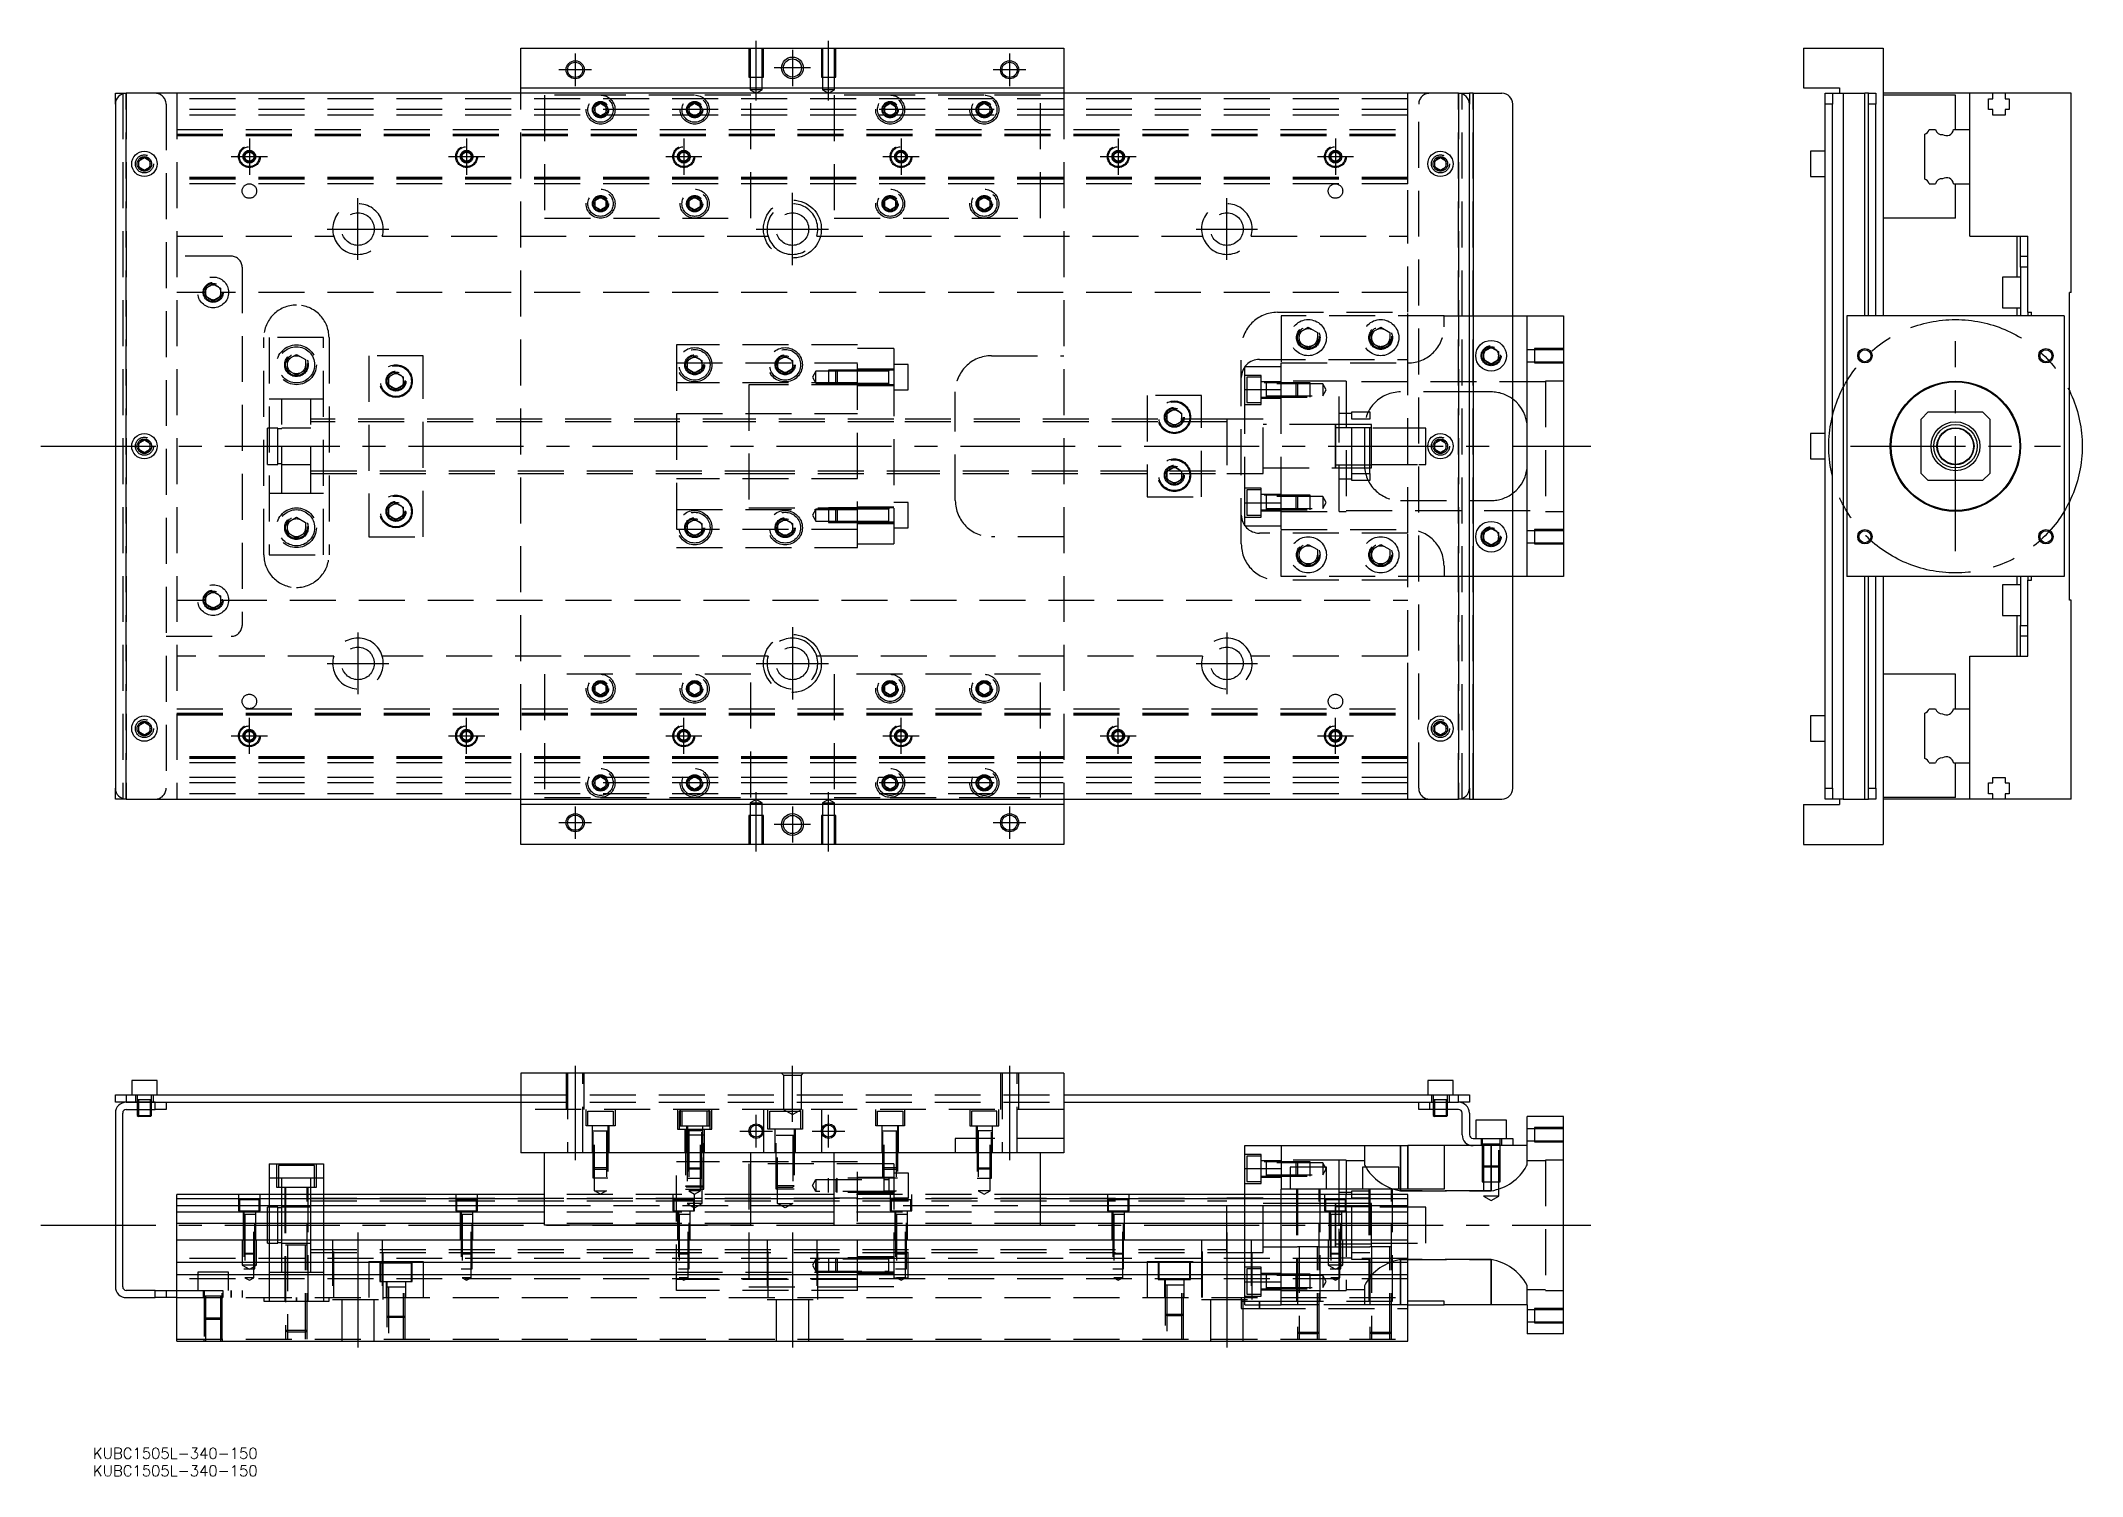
# Model space of a CAD drawing. Extents: x -21 to 543, y -285 to 112.
import ezdxf

# ---------------------------------------------------------------- set-up
doc = ezdxf.new("R2010")
doc.units = 0
doc.linetypes.add('CENTER', pattern=[50.8, 31.75, -6.35, 6.35, -6.35])
doc.linetypes.add('DASHED', pattern=[19.05, 12.7, -6.35])
doc.layers.get('0').update_dxf_attribs({"linetype": 'CONTINUOUS'})
doc.layers.add('CENTER', color=1, linetype='CENTER')
doc.styles.get("Standard").update_dxf_attribs({"font": 'txt.shx', "height": 3, "bigfont": 'bigfont.shx'})

# ---------------------------------------------------------------- blocks, each defined once
blk = doc.blocks.new('*U2')
at = {"color": 7, "linetype": 'CONTINUOUS'}
blk.add_text('KUBC1505L-340-150', height=3, dxfattribs=at).set_placement((-6.21, -279.72))
blk = doc.blocks.new('*U3')
at = {"color": 7, "linetype": 'CONTINUOUS'}
blk.add_text('KUBC1505L-340-150', height=3, dxfattribs=at).set_placement((-6.21, -284.53))

msp = doc.modelspace()

# ---------------------------------------------------------------- linework, layer by layer
at = {"color": 7, "linetype": 'CONTINUOUS'}
for p, q in [((112, 110), (262, 110)), ((112, 99), (112, 110)), ((262, 110), (262, 99)), ((466.27, 110), (466.27, 99)), ((466.27, 110), (488.27, 110)), ((488.27, 110), (488.27, 36)), ((0, 94.5), (0, 97.5)), ((0, 97.5), (3, 97.5)), ((371, 97.5), (3, 97.5)), ((112, 99), (262, 99)), ((112, 97.5), (112, 99)), ((262, 99), (262, 97.5)), ((371, 97.5), (374, 97.5)), ((374, 97.5), (374, 94.5)), ((375, 97.5), (374, 97.5)), ((375, 97.5), (375, -97.5)), ((375, 97.5), (383, 97.5)), ((466.27, 99), (476.27, 99)), ((472.27, 97.5), (474.27, 97.5)), ((472.27, 94.5), (472.27, 97.5)), ((474.27, 97.5), (477.27, 97.5)), ((474.27, 97.5), (474.27, 94.5)), ((476.27, 99), (476.27, 97.5)), ((477.27, 97.5), (477.27, -97.5)), ((477.27, 97.5), (483.27, 97.5)), ((483.27, 36), (483.27, 97.5)), ((484.27, 97.5), (483.27, 97.5)), ((484.27, 97.5), (486.27, 97.5)), ((484.27, 94.5), (484.27, 97.5)), ((486.27, 97.5), (486.27, 94.5)), ((512.27, 97.5), (488.27, 97.5)), ((508.27, 97), (488.27, 97)), ((508.27, 87.5), (508.27, 97)), ((512.27, 87.5), (512.27, 97.5)), ((518.57, 97.5), (512.27, 97.5)), ((517.42, 96), (518.57, 96)), ((517.42, 93), (517.42, 96)), ((521.97, 97.5), (518.57, 97.5)), ((518.57, 96), (518.57, 97.5)), ((521.97, 97.5), (521.97, 96)), ((540.27, 97.5), (521.97, 97.5)), ((521.97, 96), (523.12, 96)), ((523.12, 96), (523.12, 93)), ((540.27, 42.5), (540.27, 97.5)), ((0, 94.5), (0, -94.5)), ((374, -94.5), (374, 94.5)), ((386, -94.5), (386, 94.5)), ((474.27, 94.5), (472.27, 94.5)), ((472.27, -94.5), (472.27, 94.5)), ((474.27, -94.5), (474.27, 94.5)), ((486.27, 94.5), (484.27, 94.5)), ((484.27, 36), (484.27, 94.5)), ((486.27, 36), (486.27, 94.5)), ((518.57, 93), (517.42, 93)), ((518.57, 91.5), (518.57, 93)), ((521.97, 91.5), (518.57, 91.5)), ((521.97, 93), (521.97, 91.5)), ((523.12, 93), (521.97, 93)), ((499.77, 73.752272), (499.77, 86.247728)), ((501.022272, 87.5), (502.79668, 87.5)), ((507.747372, 87.5), (512.27, 87.5)), ((512.27, 72.5), (512.27, 87.5)), ((512.27, 72.5), (512.27, 87.5)), ((6.5, 78.866026), (8, 79.73205)), ((8, 79.73205), (9.5, 78.866026)), ((364.5, 78.866026), (366, 79.73205)), ((366, 79.73205), (367.5, 78.866026)), ((468.27, 81.5), (468.27, 78)), ((472.27, 81.5), (468.27, 81.5)), ((6.5, 77.133974), (6.5, 78.866026)), ((8, 76.26795), (6.5, 77.133974)), ((9.5, 77.133974), (8, 76.26795)), ((9.5, 78.866026), (9.5, 77.133974)), ((364.5, 77.133974), (364.5, 78.866026)), ((366, 76.26795), (364.5, 77.133974)), ((367.5, 77.133974), (366, 76.26795)), ((367.5, 78.866026), (367.5, 77.133974)), ((468.27, 78), (468.27, 74.5)), ((468.27, 74.5), (472.27, 74.5)), ((501.022272, 72.5), (502.79668, 72.5)), ((507.747372, 72.5), (512.27, 72.5)), ((508.27, 63), (508.27, 72.5)), ((512.27, 58), (512.27, 72.5)), ((508.27, 63), (488.27, 63)), ((512.27, 58), (528.27, 58)), ((525.27, 46.75), (525.27, 58)), ((526.27, 52.5), (526.27, 58)), ((528.27, 37), (528.27, 58)), ((526.27, 52.5), (528.27, 52.5)), ((526.27, 49.5), (526.27, 52.5)), ((521.27, 46.75), (521.27, 42.5)), ((526.27, 46.75), (521.27, 46.75)), ((528.27, 49.5), (526.27, 49.5)), ((526.27, 49.5), (526.27, 36)), ((521.27, 42.5), (521.27, 38.25)), ((540.27, 42.5), (539.77, 42.5)), ((539.77, -42.5), (539.77, 42.5)), ((386, 36), (390, 36)), ((390, 36), (400, 36)), ((390, -36), (390, 36)), ((400, 36), (400, -36)), ((538.27, 36), (478.27, 36)), ((478.27, 36), (478.27, -36)), ((521.27, 38.25), (526.27, 38.25)), ((525.27, 36), (525.27, 38.25)), ((528.27, 37), (529.27, 37)), ((528.27, 37), (528.27, 36)), ((529.27, 36), (529.27, 37)), ((538.27, 36), (538.27, -36)), ((378, 26.1547), (380, 27.309402)), ((378, 23.8453), (378, 26.1547)), ((380, 22.690598), (378, 23.8453)), ((380, 27.309402), (382, 26.1547)), ((382, 23.8453), (380, 22.690598)), ((382, 26.1547), (382, 23.8453)), ((500.77, 9.5), (498.77, 7.5)), ((498.77, -7.5), (498.77, 7.5)), ((500.77, 9.5), (515.77, 9.5)), ((517.77, 7.5), (515.77, 9.5)), ((517.77, 7.5), (517.77, -7.5)), ((6.5, 0.866026), (8, 1.73205)), ((6.5, -0.866026), (6.5, 0.866026)), ((8, 1.73205), (9.5, 0.866026)), ((9.5, 0.866026), (9.5, -0.866026)), ((364.5, 0.866026), (366, 1.73205)), ((364.5, -0.866026), (364.5, 0.866026)), ((366, 1.73205), (367.5, 0.866026)), ((367.5, 0.866026), (367.5, -0.866026)), ((468.27, 3.5), (468.27, 0)), ((472.27, 3.5), (468.27, 3.5)), ((468.27, 0), (468.27, -3.5)), ((8, -1.73205), (6.5, -0.866026)), ((9.5, -0.866026), (8, -1.73205)), ((366, -1.73205), (364.5, -0.866026)), ((367.5, -0.866026), (366, -1.73205)), ((468.27, -3.5), (472.27, -3.5)), ((498.77, -7.5), (500.77, -9.5)), ((515.77, -9.5), (500.77, -9.5)), ((515.77, -9.5), (517.77, -7.5)), ((378, -23.8453), (380, -22.690598)), ((378, -26.1547), (378, -23.8453)), ((380, -27.309402), (378, -26.1547)), ((380, -22.690598), (382, -23.8453)), ((382, -26.1547), (380, -27.309402)), ((382, -23.8453), (382, -26.1547)), ((390, -36), (386, -36)), ((400, -36), (390, -36)), ((538.27, -36), (478.27, -36)), ((483.27, -97.5), (483.27, -36)), ((484.27, -94.5), (484.27, -36)), ((486.27, -94.5), (486.27, -36)), ((488.27, -36), (488.27, -110)), ((521.27, -38.25), (521.27, -42.5)), ((526.27, -38.25), (521.27, -38.25)), ((525.27, -38.25), (525.27, -36)), ((526.27, -36), (526.27, -49.5)), ((528.27, -36), (528.27, -37)), ((528.27, -58), (528.27, -37)), ((528.27, -37), (529.27, -37)), ((529.27, -37), (529.27, -36)), ((521.27, -42.5), (521.27, -46.75)), ((540.27, -42.5), (539.77, -42.5)), ((540.27, -97.5), (540.27, -42.5)), ((521.27, -46.75), (526.27, -46.75)), ((525.27, -58), (525.27, -46.75)), ((526.27, -52.5), (526.27, -49.5)), ((526.27, -49.5), (528.27, -49.5)), ((528.27, -52.5), (526.27, -52.5)), ((526.27, -58), (526.27, -52.5)), ((512.27, -72.5), (512.27, -58)), ((512.27, -58), (528.27, -58)), ((508.27, -63), (488.27, -63)), ((508.27, -72.5), (508.27, -63)), ((501.022272, -72.5), (502.79668, -72.5)), ((507.747372, -72.5), (512.27, -72.5)), ((512.27, -87.5), (512.27, -72.5)), ((512.27, -87.5), (512.27, -72.5)), ((6.5, -77.133974), (8, -76.26795)), ((6.5, -78.866026), (6.5, -77.133974)), ((8, -79.73205), (6.5, -78.866026)), ((8, -76.26795), (9.5, -77.133974)), ((9.5, -78.866026), (8, -79.73205)), ((9.5, -77.133974), (9.5, -78.866026)), ((364.5, -77.133974), (366, -76.26795)), ((364.5, -78.866026), (364.5, -77.133974)), ((366, -79.73205), (364.5, -78.866026)), ((366, -76.26795), (367.5, -77.133974)), ((367.5, -78.866026), (366, -79.73205)), ((367.5, -77.133974), (367.5, -78.866026)), ((468.27, -74.5), (468.27, -78)), ((472.27, -74.5), (468.27, -74.5)), ((468.27, -78), (468.27, -81.5)), ((499.77, -86.247728), (499.77, -73.752272)), ((468.27, -81.5), (472.27, -81.5)), ((501.022272, -87.5), (502.79668, -87.5)), ((507.747372, -87.5), (512.27, -87.5)), ((508.27, -97), (508.27, -87.5)), ((512.27, -97.5), (512.27, -87.5)), ((0, -97.5), (0, -94.5)), ((374, -94.5), (374, -97.5)), ((472.27, -94.5), (474.27, -94.5)), ((472.27, -97.5), (472.27, -94.5)), ((474.27, -94.5), (474.27, -97.5)), ((484.27, -94.5), (486.27, -94.5)), ((484.27, -97.5), (484.27, -94.5)), ((486.27, -94.5), (486.27, -97.5)), ((517.42, -93), (518.57, -93)), ((517.42, -96), (517.42, -93)), ((518.57, -91.5), (521.97, -91.5)), ((518.57, -93), (518.57, -91.5)), ((521.97, -91.5), (521.97, -93)), ((521.97, -93), (523.12, -93)), ((523.12, -93), (523.12, -96)), ((3, -97.5), (0, -97.5)), ((3, -97.5), (371, -97.5)), ((112, -99), (112, -97.5)), ((112, -110), (112, -99)), ((262, -99), (112, -99)), ((262, -97.5), (262, -99)), ((262, -99), (262, -110)), ((374, -97.5), (371, -97.5)), ((374, -97.5), (375, -97.5)), ((375, -97.5), (383, -97.5)), ((466.27, -99), (476.27, -99)), ((466.27, -99), (466.27, -110)), ((474.27, -97.5), (472.27, -97.5)), ((477.27, -97.5), (474.27, -97.5)), ((476.27, -97.5), (476.27, -99)), ((477.27, -97.5), (483.27, -97.5)), ((483.27, -97.5), (484.27, -97.5)), ((486.27, -97.5), (484.27, -97.5)), ((508.27, -97), (488.27, -97)), ((512.27, -97.5), (488.27, -97.5)), ((518.57, -97.5), (512.27, -97.5)), ((518.57, -96), (517.42, -96)), ((518.57, -97.5), (518.57, -96)), ((521.97, -97.5), (518.57, -97.5)), ((521.97, -96), (521.97, -97.5)), ((523.12, -96), (521.97, -96)), ((540.27, -97.5), (521.97, -97.5)), ((262, -110), (112, -110)), ((466.27, -110), (488.27, -110)), ((112, -173.2), (112, -195.2)), ((262, -173.2), (112, -173.2)), ((262, -173.2), (262, -195.2)), ((0, -181.2), (0, -179.2)), ((0, -179.2), (3, -179.2)), ((3, -179.2), (3, -181.2)), ((3, -179.2), (112, -179.2)), ((11.5, -175.2), (4.5, -175.2)), ((4.5, -175.2), (4.5, -179.2)), ((11.5, -179.2), (11.5, -175.2)), ((262, -179.2), (371, -179.2)), ((369.5, -175.199332), (362.5, -175.199332)), ((362.5, -175.199332), (362.5, -179.199332)), ((369.5, -179.199332), (369.5, -175.199332)), ((371, -181.199332), (371, -179.199332)), ((371, -179.199332), (374, -179.199332)), ((374, -179.199332), (374, -181.199332)), ((3, -181.2), (0, -181.2)), ((0, -184.2), (0, -232.2)), ((2, -232.2), (2, -184.2)), ((3, -181.2), (11, -181.2)), ((11, -181.2), (3, -181.2)), ((3, -183.2), (11, -183.2)), ((6, -183.2), (6, -184.85)), ((6, -184.85), (10, -184.85)), ((6, -184.85), (6.35, -185.2)), ((6.35, -183.2), (6.35, -185.2)), ((9.65, -185.2), (6.35, -185.2)), ((9.65, -185.2), (9.65, -183.2)), ((9.65, -185.2), (10, -184.85)), ((10, -184.85), (10, -183.2)), ((11, -181.2), (112, -181.2)), ((11, -183.2), (11, -181.2)), ((14, -183.2), (11, -183.2)), ((14, -181.2), (14, -183.2)), ((262, -181.2), (363, -181.2)), ((360, -183.199332), (360, -181.199332)), ((363, -183.199332), (360, -183.199332)), ((363, -181.199332), (363, -183.199332)), ((363, -181.199332), (371, -181.199332)), ((363, -181.199332), (371, -181.199332)), ((371, -183.199332), (363, -183.199332)), ((364, -183.199332), (364, -184.849332)), ((364, -184.849332), (368, -184.849332)), ((364, -184.849332), (364.35, -185.199332)), ((364.35, -183.199332), (364.35, -185.199332)), ((367.65, -185.199332), (364.35, -185.199332)), ((367.65, -185.199332), (367.65, -183.199332)), ((367.65, -185.199332), (368, -184.849332)), ((368, -184.849332), (368, -183.199332)), ((374, -181.199332), (371, -181.199332)), ((372, -190.199332), (372, -184.199332)), ((374, -184.199332), (374, -190.199332)), ((390, -193.199332), (390, -185.199332)), ((400, -185.199332), (390, -185.199332)), ((400, -245.199332), (400, -185.199332)), ((375, -191.199332), (383, -191.199332)), ((384.25, -186.199332), (375.75, -186.199332)), ((375.75, -186.199332), (375.75, -191.199332)), ((383, -193.199332), (383, -191.199332)), ((383, -191.199332), (386, -191.199332)), ((384.25, -191.199332), (384.25, -186.199332)), ((386, -191.199332), (386, -193.199332)), ((262, -195.2), (112, -195.2)), ((118.5, -215.2), (118.5, -195.2)), ((175.5, -215.2), (175.5, -195.2)), ((198.5, -215.2), (198.5, -195.2)), ((255.5, -215.2), (255.5, -195.2)), ((312, -199.546856), (312, -193.199332)), ((312, -193.199332), (322, -193.199332)), ((322, -193.199332), (322, -205.199332)), ((322, -193.199332), (357, -193.199332)), ((357, -205.199332), (357, -193.199332)), ((367, -193.199332), (357, -193.199332)), ((367, -193.199332), (367, -205.199332)), ((375, -193.199332), (367, -193.199332)), ((383, -193.199332), (375, -193.199332)), ((386, -193.199332), (383, -193.199332)), ((390, -193.199332), (386, -193.199332)), ((42.5, -198.2), (57.5, -198.2)), ((42.5, -198.2), (42.5, -206.7)), ((57.5, -198.2), (57.5, -206.7)), ((312, -199.546856), (322, -199.546856)), ((312, -206.699332), (312, -199.546856)), ((334.5, -199.199332), (324.5, -199.199332)), ((324.5, -199.199332), (324.5, -205.199332)), ((334.5, -205.199332), (334.5, -199.199332)), ((354.5, -199.199332), (344.5, -199.199332)), ((344.5, -199.199332), (344.5, -205.199332)), ((354.5, -205.199332), (354.5, -199.199332)), ((118.5, -206.7), (17, -206.7)), ((17, -247.2), (17, -206.7)), ((118.5, -207.952272), (17, -207.952272)), ((198.5, -206.7), (175.5, -206.7)), ((198.5, -207.952272), (175.5, -207.952272)), ((357, -206.7), (255.5, -206.7)), ((357, -207.952272), (255.5, -207.952272)), ((322, -206.699332), (322, -205.199332)), ((367, -205.199332), (322, -205.199332)), ((357, -247.199332), (357, -206.699332)), ((17, -209.72668), (118.5, -209.72668)), ((118.5, -211.623076), (17, -211.623076)), ((175.5, -209.72668), (198.5, -209.72668)), ((198.5, -211.623076), (175.5, -211.623076)), ((255.5, -209.72668), (357, -209.72668)), ((357, -211.623076), (255.5, -211.623076)), ((337, -214.999278), (337, -209.499332)), ((338, -210.074332), (337, -210.074332)), ((339.75, -210.074332), (338, -210.074332)), ((341.5, -210.074332), (339.75, -210.074332)), ((346.5, -210.074332), (341.5, -210.074332)), ((347, -210.074332), (346.5, -210.074332)), ((118.5, -214.677372), (17, -214.677372)), ((17, -219.2), (357, -219.2)), ((175.5, -215.2), (118.5, -215.2)), ((198.5, -214.677372), (175.5, -214.677372)), ((198.5, -215.2), (255.5, -215.2)), ((357, -214.677372), (255.5, -214.677372)), ((337, -221.199338), (337, -214.999278)), ((357, -225.5), (17, -225.5)), ((53.000006, -220.7), (46.999994, -220.7)), ((53.000006, -220.7), (46.999994, -220.7)), ((337, -220.324332), (347, -220.324332)), ((357, -228.9), (17, -228.9)), ((11, -233.2), (3, -233.2)), ((3, -235.2), (11, -235.2)), ((11, -235.2), (11, -233.2)), ((11, -233.2), (14, -233.2)), ((14, -235.2), (11, -235.2)), ((14, -233.2), (14, -235.2)), ((14, -233.2), (17, -233.2)), ((17, -235.2), (14, -235.2)), ((367, -236.199332), (357, -236.199332)), ((367, -237.199332), (367, -236.199332)), ((357, -237.199332), (367, -237.199332)), ((390, -237.199332), (367, -237.199332)), ((390, -237.199332), (390, -245.199332)), ((17, -247.2), (357, -247.2)), ((400, -245.199332), (390, -245.199332))]:
    msp.add_line(p, q, dxfattribs=at)
at = {"color": 3, "linetype": 'DASHED'}
for p, q in [((175.000006, 110), (175.000006, 102)), ((175.35, 110), (175.35, 102)), ((178.65, 102), (178.65, 110)), ((178.999994, 102), (178.999994, 110)), ((195.000006, 110), (195.000006, 102)), ((195.35, 110), (195.35, 102)), ((198.65, 102), (198.65, 110)), ((198.999994, 102), (198.999994, 110)), ((175.000006, 102), (178.999994, 102)), ((175.35, 102), (175.35, 98.5)), ((178.65, 98.5), (178.65, 102)), ((195.000006, 102), (198.999994, 102)), ((195.35, 102), (195.35, 98.5)), ((198.65, 98.5), (198.65, 102)), ((2, 97.5), (2, -97.5)), ((3, 97.5), (3, -97.5)), ((3, -97.5), (3, 97.5)), ((3, -97.5), (3, 97.5)), ((3, 97.5), (3, -97.5)), ((17, 97.5), (17, -97.5)), ((357, 96), (17, 96)), ((112, -97.5), (112, 97.5)), ((134, 97), (118.5, 97)), ((118.5, 97), (118.5, 63)), ((160, 97), (134, 97)), ((175.5, 97), (160, 97)), ((177, 98.5), (175.35, 98.5)), ((175.35, 98.5), (177, 97.547372)), ((175.5, 63), (175.5, 97)), ((178.65, 98.5), (177, 98.5)), ((177, 97.547372), (178.65, 98.5)), ((197, 98.5), (195.35, 98.5)), ((195.35, 98.5), (197, 97.547372)), ((198.65, 98.5), (197, 98.5)), ((197, 97.547372), (198.65, 98.5)), ((214, 97), (198.5, 97)), ((198.5, 97), (198.5, 63)), ((240, 97), (214, 97)), ((255.5, 97), (240, 97)), ((255.5, 63), (255.5, 97)), ((262, 97.5), (262, -97.5)), ((357, 87.5), (357, 97.5)), ((371, -97.5), (371, 97.5)), ((371, 97.5), (371, -97.5)), ((372, -97.5), (372, 97.5)), ((375, -97.5), (375, 97.5)), ((14, 94.5), (14, -94.5)), ((357, 93), (17, 93)), ((357, 91.5), (17, 91.5)), ((132.5, 93.866026), (134, 94.73205)), ((132.5, 92.133974), (132.5, 93.866026)), ((134, 91.26795), (132.5, 92.133974)), ((134, 94.73205), (135.5, 93.866026)), ((135.5, 92.133974), (134, 91.26795)), ((135.5, 93.866026), (135.5, 92.133974)), ((135.973226, 93.326156), (136, 93)), ((158.5, 93.866026), (160, 94.73205)), ((158.5, 92.133974), (158.5, 93.866026)), ((160, 91.26795), (158.5, 92.133974)), ((160, 94.73205), (161.5, 93.866026)), ((161.5, 92.133974), (160, 91.26795)), ((161.5, 93.866026), (161.5, 92.133974)), ((161.973226, 93.326156), (162, 93)), ((212.5, 93.866026), (214, 94.73205)), ((212.5, 92.133974), (212.5, 93.866026)), ((214, 91.26795), (212.5, 92.133974)), ((214, 94.73205), (215.5, 93.866026)), ((215.5, 92.133974), (214, 91.26795)), ((215.5, 93.866026), (215.5, 92.133974)), ((215.973226, 93.326156), (216, 93)), ((238, 93), (238.030168, 93.346066)), ((238.5, 93.866026), (240, 94.73205)), ((238.5, 92.133974), (238.5, 93.866026)), ((240, 91.26795), (238.5, 92.133974)), ((240, 94.73205), (241.5, 93.866026)), ((241.5, 92.133974), (240, 91.26795)), ((241.5, 93.866026), (241.5, 92.133974)), ((360, -94.5), (360, 94.5)), ((17, 87.5), (357, 87.5)), ((17, 86.247728), (357, 86.247728)), ((17, 86.1147), (357, 86.1147)), ((17, 86.1), (357, 86.1)), ((17, 85.8), (357, 85.8)), ((357, 86.247728), (357, 87.5)), ((357, 73.752272), (357, 86.247728)), ((35.5, 80), (35.516134, 80.21941)), ((35.75, 80.721688), (37, 81.443376)), ((35.75, 79.278312), (35.75, 80.721688)), ((37, 78.556624), (35.75, 79.278312)), ((37, 81.443376), (38.25, 80.721688)), ((38.25, 79.278312), (37, 78.556624)), ((38.25, 80.721688), (38.25, 79.278312)), ((95.5, 80), (95.516134, 80.21941)), ((95.75, 80.721688), (97, 81.443376)), ((95.75, 79.278312), (95.75, 80.721688)), ((97, 78.556624), (95.75, 79.278312)), ((97, 81.443376), (98.25, 80.721688)), ((98.25, 79.278312), (97, 78.556624)), ((98.25, 80.721688), (98.25, 79.278312)), ((155.5, 80), (155.516134, 80.21941)), ((155.75, 80.721688), (157, 81.443376)), ((155.75, 79.278312), (155.75, 80.721688)), ((157, 78.556624), (155.75, 79.278312)), ((157, 81.443376), (158.25, 80.721688)), ((158.25, 79.278312), (157, 78.556624)), ((158.25, 80.721688), (158.25, 79.278312)), ((215.5, 80), (215.52041, 80.24661)), ((215.75, 80.721688), (217, 81.443376)), ((215.75, 79.278312), (215.75, 80.721688)), ((217, 78.556624), (215.75, 79.278312)), ((217, 81.443376), (218.25, 80.721688)), ((218.25, 79.278312), (217, 78.556624)), ((218.25, 80.721688), (218.25, 79.278312)), ((275.5, 80), (275.516134, 80.21941)), ((275.75, 80.721688), (277, 81.443376)), ((275.75, 79.278312), (275.75, 80.721688)), ((277, 78.556624), (275.75, 79.278312)), ((277, 81.443376), (278.25, 80.721688)), ((278.25, 79.278312), (277, 78.556624)), ((278.25, 80.721688), (278.25, 79.278312)), ((335.75, 80.721688), (337, 81.443376)), ((335.75, 79.278312), (335.75, 80.721688)), ((337, 78.556624), (335.75, 79.278312)), ((337, 81.443376), (338.25, 80.721688)), ((338.25, 79.278312), (337, 78.556624)), ((338.25, 80.721688), (338.25, 79.278312)), ((338.477374, 80.25955), (338.5, 80)), ((6, 78), (6.030168, 78.346066)), ((357, 74.2), (17, 74.2)), ((357, 73.9), (17, 73.9)), ((357, 73.8853), (17, 73.8853)), ((357, 73.752272), (17, 73.752272)), ((357, 72.5), (357, 73.752272)), ((367.973226, 78.326156), (368, 78)), ((357, 72.5), (17, 72.5)), ((132.5, 67.866026), (134, 68.73205)), ((132.5, 66.133974), (132.5, 67.866026)), ((134, 68.73205), (135.5, 67.866026)), ((135.5, 67.866026), (135.5, 66.133974)), ((158.5, 67.866026), (160, 68.73205)), ((158.5, 66.133974), (158.5, 67.866026)), ((160, 68.73205), (161.5, 67.866026)), ((161.5, 67.866026), (161.5, 66.133974)), ((212.5, 67.866026), (214, 68.73205)), ((212.5, 66.133974), (212.5, 67.866026)), ((214, 68.73205), (215.5, 67.866026)), ((215.5, 67.866026), (215.5, 66.133974)), ((238.5, 67.866026), (240, 68.73205)), ((238.5, 66.133974), (238.5, 67.866026)), ((240, 68.73205), (241.5, 67.866026)), ((241.5, 67.866026), (241.5, 66.133974)), ((357, 58), (357, 72.5)), ((118.5, 63), (175.5, 63)), ((132, 67), (132.030168, 67.346066)), ((134, 65.26795), (132.5, 66.133974)), ((135.5, 66.133974), (134, 65.26795)), ((158, 67), (158.023172, 67.30356)), ((160, 65.26795), (158.5, 66.133974)), ((161.5, 66.133974), (160, 65.26795)), ((198.5, 63), (255.5, 63)), ((214, 65.26795), (212.5, 66.133974)), ((215.5, 66.133974), (214, 65.26795)), ((215.973226, 67.326156), (216, 67)), ((238, 67), (238.030168, 67.346066)), ((240, 65.26795), (238.5, 66.133974)), ((241.5, 66.133974), (240, 65.26795)), ((17, 58), (60.291796, 58)), ((73.708204, 58), (180.291796, 58)), ((193.708204, 58), (300.291796, 58)), ((313.708204, 58), (357, 58)), ((357, 37), (357, 58)), ((32, 52.5), (14, 52.5)), ((35, 49.5), (35, -49.5)), ((24.9, 42.5), (17, 42.5)), ((24.5, 42.5), (24.534018, 42.911016)), ((25, 43.6547), (27, 44.809402)), ((25, 41.3453), (25, 43.6547)), ((27, 40.190598), (25, 41.3453)), ((27, 44.809402), (29, 43.6547)), ((29, 41.3453), (27, 40.190598)), ((29, 43.6547), (29, 41.3453)), ((357, 42.5), (29.1, 42.5)), ((321, 37), (357, 37)), ((322, 36), (322, 23)), ((367, 36), (322, 36)), ((357, 24), (357, 37)), ((367, 33), (367, 36)), ((367, 36), (374, 36)), ((374, 36), (386, 36)), ((41, -30), (41, 30)), ((42.5, 30), (42.5, -30)), ((57.5, 30), (42.5, 30)), ((57.5, -30), (57.5, 30)), ((59, 30), (59, -30)), ((327, 31.443376), (329.5, 32.886752)), ((327, 28.556624), (327, 31.443376)), ((329.5, 27.113248), (327, 28.556624)), ((329.5, 32.886752), (332, 31.443376)), ((332, 28.556624), (329.5, 27.113248)), ((332, 31.443376), (332, 28.556624)), ((332.477798, 30.364306), (332.5, 30)), ((347, 31.443376), (349.5, 32.886752)), ((347, 28.556624), (347, 31.443376)), ((349.5, 27.113248), (347, 28.556624)), ((349.5, 32.886752), (352, 31.443376)), ((352, 28.556624), (349.5, 27.113248)), ((352, 31.443376), (352, 28.556624)), ((352.477798, 30.364306), (352.5, 30)), ((47.5, 23.943376), (50, 25.386752)), ((47.5, 21.056624), (47.5, 23.943376)), ((50, 25.386752), (52.5, 23.943376)), ((52.5, 23.943376), (52.5, 21.056624)), ((52.977798, 22.864306), (53, 22.5)), ((85, 25), (70, 25)), ((70, 25), (70, -25)), ((85, -25), (85, 25)), ((155, 28), (155, -28)), ((205, 28), (155, 28)), ((155, 23), (205, 23)), ((158, 23.6547), (160, 24.809402)), ((158, 21.3453), (158, 23.6547)), ((160, 24.809402), (162, 23.6547)), ((162, 23.6547), (162, 21.3453)), ((162.483582, 22.786038), (162.5, 22.5)), ((182.5, 22.5), (182.52689, 22.865682)), ((183, 23.6547), (185, 24.809402)), ((183, 21.3453), (183, 23.6547)), ((185, 24.809402), (187, 23.6547)), ((187, 23.6547), (187, 21.3453)), ((205, -28), (205, 28)), ((215, 27), (205, 27)), ((215, 27), (215, 20.976176)), ((242, 25), (262, 25)), ((311, -27), (311, 27)), ((316, 24), (357, 24)), ((322, 15.652476), (322, 23)), ((322, 23), (357, 23)), ((357, -24), (357, 24)), ((382.483582, 25.286038), (382.5, 25)), ((392, 26.65), (390, 26.65)), ((390, 23.35), (392, 23.35)), ((392, 26.999994), (392, 23.000006)), ((400, 26.999994), (392, 26.999994)), ((400, 26.65), (392, 26.65)), ((392, 23.35), (400, 23.35)), ((392, 23.000006), (400, 23.000006)), ((50, 19.613248), (47.5, 21.056624)), ((52.5, 21.056624), (50, 19.613248)), ((75.5, 19.1547), (77.5, 20.309402)), ((75.5, 16.8453), (75.5, 19.1547)), ((77.5, 20.309402), (79.5, 19.1547)), ((79.5, 19.1547), (79.5, 16.8453)), ((79.983582, 18.286038), (80, 18)), ((205, 17.5), (155, 17.5)), ((160, 20.190598), (158, 21.3453)), ((162, 21.3453), (160, 20.190598)), ((175, 17), (175, -17)), ((205, 17), (175, 17)), ((185, 20.190598), (183, 21.3453)), ((187, 21.3453), (185, 20.190598)), ((193.5, 20.702558), (192.547372, 19.052558)), ((192.547372, 19.052558), (193.5, 17.402558)), ((193.5, 17.402558), (193.5, 20.702558)), ((197, 20.702558), (193.5, 20.702558)), ((193.5, 17.402558), (197, 17.402558)), ((197, 21.052554), (197, 17.052564)), ((199.35, 21.052554), (197, 21.052554)), ((199, 20.702558), (197, 20.702558)), ((197, 17.402558), (199, 17.402558)), ((197, 17.052564), (199.35, 17.052564)), ((199.35, 21.052558), (199, 20.702558)), ((199, 17.402558), (199, 20.702558)), ((205, 20.702558), (199, 20.702558)), ((205, 20.702558), (199, 20.702558)), ((199, 17.402558), (205, 17.402558)), ((199, 17.402558), (199.35, 17.052558)), ((199, 17.402558), (205, 17.402558)), ((199.35, 21.052558), (199.35, 17.052558)), ((205, 21.052556), (199.35, 21.052558)), ((205, 21.052554), (199.35, 21.052554)), ((199.35, 17.052564), (205, 17.052564)), ((199.35, 17.052558), (205, 17.052562)), ((215, 21.302558), (205, 21.302558)), ((213.605, 21.052558), (205, 21.052556)), ((215, 20.976176), (205, 20.976176)), ((213.6, 20.702558), (205, 20.702558)), ((205, 17.402558), (213.6, 17.402558)), ((205, 17.052562), (213.605, 17.052558)), ((215, 21.052558), (213.595, 21.052558)), ((213.595, 17.052558), (215, 17.052558)), ((213.6, 17.05324), (213.6, 21.052564)), ((213.6, 20.836098), (213.6, 21.052558)), ((213.6, 21.052558), (213.6, 20.835892)), ((213.6, 17.269268), (213.6, 17.052558)), ((213.6, 17.052558), (213.6, 17.26902)), ((213.6, 17.052554), (213.6, 17.05324)), ((219, 22.552558), (215, 22.552558)), ((215, 20.976176), (215, -20.976176)), ((219, 15.552558), (219, 22.552558)), ((312, 22), (322, 22)), ((312, 15.652476), (312, 22)), ((316.5, 19.55635), (312, 19.55635)), ((312.5, 19.05635), (312.5, 12.05635)), ((316.5, 19.05635), (312.5, 19.05635)), ((316.5, 11.55635), (316.5, 19.55635)), ((322, 17.80635), (316.5, 17.80635)), ((330, 17.556344), (316.5, 17.556344)), ((317.9, 17.556354), (317.9, 13.556344)), ((333.5, 17.20635), (317.9, 17.20635)), ((322, 15.652476), (322, 22)), ((338, 18), (322, 18)), ((338, 18), (322, 18)), ((326.15, 13.55635), (326.15, 17.55635)), ((326.5, 17.20635), (326.15, 17.55635)), ((326.5, 17.20635), (326.5, 13.90635)), ((330, 13.556354), (330, 17.556344)), ((333.5, 17.20635), (333.5, 13.90635)), ((334.452628, 15.55635), (333.5, 17.20635)), ((338, -18), (338, 18)), ((340, 18), (338, 18)), ((340, 18), (340, -18)), ((395, 17.75), (340, 17.75)), ((395, 18), (395, -18)), ((400, 18), (395, 18)), ((46, 13), (42.5, 13)), ((46, -13), (46, 13)), ((54, 13), (46, 13)), ((54, 13), (46, 13)), ((54, -13), (54, 13)), ((57.5, 13), (54, 13)), ((77.5, 15.690598), (75.5, 16.8453)), ((79.5, 16.8453), (77.5, 15.690598)), ((205, 16.802558), (215, 16.802558)), ((215, 15.552558), (219, 15.552558)), ((232, -15), (232, 15)), ((300, 14), (285, 14)), ((285, 14), (285, -14)), ((300, -14), (300, 14)), ((312, 15.652476), (322, 15.652476)), ((312, -15.652476), (312, 15.652476)), ((312, 11.55635), (316.5, 11.55635)), ((312.5, 12.05635), (316.5, 12.05635)), ((316.5, 13.556354), (330, 13.556354)), ((316.5, 13.30635), (322, 13.30635)), ((317.9, 13.90635), (333.5, 13.90635)), ((322, -15.652476), (322, 15.652476)), ((322, -15.652476), (322, 15.652476)), ((326.15, 13.55635), (326.5, 13.90635)), ((333.5, 13.90635), (334.452628, 15.55635)), ((374, 15), (355, 15)), ((380, 15), (374, 15)), ((175, 7.5), (54, 7.5)), ((175, 6.75), (54, 6.75)), ((155, 9), (205, 9)), ((215, 7.5), (175, 7.5)), ((215, 7.499994), (175, 7.499994)), ((215, 6.75), (175, 6.75)), ((215, 6.75), (175, 6.75)), ((307.005, 7.5), (215, 7.5)), ((307, 6.75), (215, 6.75)), ((290, 8), (290.018502, 8.303588)), ((290.5, 9.1547), (292.5, 10.309402)), ((290.5, 6.8453), (290.5, 9.1547)), ((292.5, 5.690598), (290.5, 6.8453)), ((292.5, 10.309402), (294.5, 9.1547)), ((294.5, 6.8453), (292.5, 5.690598)), ((294.5, 9.1547), (294.5, 6.8453)), ((317, 7.5), (307.005, 7.5)), ((307.005, 7.5), (307.005, -7.5)), ((317, -7.5), (317, 7.5)), ((317, -7.5), (317, 7.5)), ((337.005, 6), (317, 6)), ((336.995, 6), (317, 6)), ((346.5, 6), (336.995, 6)), ((337.005, 6), (336.995, 6)), ((337, -6.000006), (337, 6.000006)), ((337, 5.125), (337, 6.000006)), ((337, 5.325034), (337, 6)), ((337, 6), (337, -6)), ((346.5, 6), (337.005, 6)), ((341.5, 9), (338, 9)), ((341.5, 9.5), (346.5, 9.5)), ((341.5, 7.5), (341.5, 9.5)), ((341.5, -7.5), (341.5, 7.5)), ((346.5, 7.5), (341.5, 7.5)), ((346.5, 9.5), (346.5, 7.5)), ((346.5, -7.5), (346.5, 7.5)), ((347, 6), (346.5, 6)), ((347, -6), (347, 6)), ((9.973226, 0.326156), (10, 0)), ((42, -5), (42, 5)), ((44.85, 5), (42, 5)), ((44.85, -5), (44.85, 5)), ((46, 4.8), (44.85, 4.8)), ((54, 5), (46, 5)), ((54, 5), (46, 5)), ((337, 5.125), (337, -5.125)), ((347, 5.125), (337, 5.125)), ((345, 5), (345, -5)), ((360, 5), (347, 5)), ((362, 5), (360, 5)), ((362, -5), (362, 5)), ((364, 0), (364.023172, 0.30356)), ((42, -5), (44.85, -5)), ((44.85, -4.8), (46, -4.8)), ((46, -5), (54, -5)), ((46, -5), (54, -5)), ((337, -6.000006), (337, -5.125)), ((337, -5.125), (347, -5.125)), ((337, -6), (337, -5.325218)), ((347, -5), (360, -5)), ((360, -5), (362, -5)), ((54, -6.75), (175, -6.75)), ((54, -7.5), (175, -7.5)), ((205, -9), (155, -9)), ((175, -6.75), (215, -6.75)), ((175, -6.75), (215, -6.75)), ((175, -7.499994), (215, -7.499994)), ((175, -7.5), (215, -7.5)), ((215, -6.75), (307, -6.75)), ((215, -7.5), (307.005, -7.5)), ((290.5, -6.8453), (292.5, -5.690598)), ((290.5, -9.1547), (290.5, -6.8453)), ((292.5, -10.309402), (290.5, -9.1547)), ((292.5, -5.690598), (294.5, -6.8453)), ((294.5, -9.1547), (292.5, -10.309402)), ((294.5, -6.8453), (294.5, -9.1547)), ((294.983582, -7.713962), (295, -8)), ((307.005, -7.5), (317, -7.5)), ((317, -6), (337.005, -6)), ((317, -6), (336.995, -6)), ((336.995, -6), (346.5, -6)), ((336.995, -6), (337.005, -6)), ((337.005, -6), (346.5, -6)), ((338, -9), (341.5, -9)), ((341.5, -7.5), (346.5, -7.5)), ((341.5, -9.5), (341.5, -7.5)), ((346.5, -9.5), (341.5, -9.5)), ((346.5, -6), (347, -6)), ((346.5, -7.5), (346.5, -9.5)), ((42.5, -13), (46, -13)), ((46, -13), (54, -13)), ((46, -13), (54, -13)), ((54, -13), (57.5, -13)), ((75.5, -16.8453), (77.5, -15.690598)), ((75.5, -19.1547), (75.5, -16.8453)), ((77.5, -15.690598), (79.5, -16.8453)), ((79.5, -16.8453), (79.5, -19.1547)), ((215, -16.802558), (205, -16.802558)), ((219, -15.552558), (215, -15.552558)), ((219, -22.552558), (219, -15.552558)), ((285, -14), (300, -14)), ((316.5, -11.55635), (312, -11.55635)), ((312, -15.652476), (322, -15.652476)), ((312, -22), (312, -15.652476)), ((312.5, -12.05635), (312.5, -19.05635)), ((316.5, -12.05635), (312.5, -12.05635)), ((316.5, -19.55635), (316.5, -11.55635)), ((322, -13.30635), (316.5, -13.30635)), ((330, -13.556354), (316.5, -13.556347)), ((317.9, -13.556344), (317.9, -17.556354)), ((333.5, -13.90635), (317.9, -13.90635)), ((322, -22), (322, -15.652476)), ((322, -23), (322, -15.652476)), ((326.15, -17.55635), (326.15, -13.55635)), ((326.5, -13.90635), (326.15, -13.55635)), ((326.5, -13.90635), (326.5, -17.20635)), ((330, -17.556344), (330, -13.556354)), ((333.5, -13.90635), (333.5, -17.20635)), ((334.452628, -15.55635), (333.5, -13.90635)), ((333.5, -17.20635), (334.452628, -15.55635)), ((355, -15), (374, -15)), ((374, -15), (380, -15)), ((47.5, -21.056624), (50, -19.613248)), ((47.5, -23.943376), (47.5, -21.056624)), ((50, -19.613248), (52.5, -21.056624)), ((52.5, -21.056624), (52.5, -23.943376)), ((52.977798, -22.135694), (53, -22.5)), ((77.5, -20.309402), (75.5, -19.1547)), ((79.5, -19.1547), (77.5, -20.309402)), ((79.983582, -17.713962), (80, -18)), ((155, -17.5), (205, -17.5)), ((157.5, -22.5), (157.534018, -22.088984)), ((158, -21.3453), (160, -20.190598)), ((158, -23.6547), (158, -21.3453)), ((160, -20.190598), (162, -21.3453)), ((162, -21.3453), (162, -23.6547)), ((175, -17), (205, -17)), ((182.5, -22.5), (182.52689, -22.134318)), ((183, -21.3453), (185, -20.190598)), ((183, -23.6547), (183, -21.3453)), ((185, -20.190598), (187, -21.3453)), ((187, -21.3453), (187, -23.6547)), ((193.5, -17.402558), (192.547372, -19.052558)), ((192.547372, -19.052558), (193.5, -20.702558)), ((193.5, -20.702558), (193.5, -17.402558)), ((197, -17.402558), (193.5, -17.402558)), ((193.5, -20.702558), (197, -20.702558)), ((197, -17.052564), (197, -21.052554)), ((199.35, -17.052564), (197, -17.052564)), ((199, -17.402558), (197, -17.402558)), ((197, -20.702558), (199, -20.702558)), ((197, -21.052554), (199.35, -21.052554)), ((199.35, -17.052558), (199, -17.402558)), ((199, -20.702558), (199, -17.402558)), ((205, -17.402558), (199, -17.402558)), ((205, -17.402558), (199, -17.402558)), ((199, -20.702558), (205, -20.702558)), ((199, -20.702558), (199.35, -21.052558)), ((199, -20.702558), (205, -20.702558)), ((199.35, -17.052558), (199.35, -21.052558)), ((205, -17.052562), (199.35, -17.052558)), ((205, -17.052564), (199.35, -17.052564)), ((199.35, -21.052554), (205, -21.052554)), ((199.35, -21.052558), (205, -21.052556)), ((213.605, -17.052558), (205, -17.052562)), ((213.6, -17.402558), (205, -17.402558)), ((205, -20.702558), (213.6, -20.702558)), ((215, -20.976176), (205, -20.976176)), ((205, -21.052556), (213.605, -21.052558)), ((205, -21.302558), (215, -21.302558)), ((215, -17.052558), (213.595, -17.052558)), ((213.595, -21.052558), (215, -21.052558)), ((213.6, -21.051878), (213.6, -17.052554)), ((213.6, -17.26902), (213.6, -17.052558)), ((213.6, -17.052558), (213.6, -17.269226)), ((213.6, -20.836098), (213.6, -17.26902)), ((213.6, -20.83585), (213.6, -21.052558)), ((213.6, -21.052558), (213.6, -20.836098)), ((213.6, -21.052564), (213.6, -21.051878)), ((215, -20.976176), (215, -27)), ((215, -22.552558), (219, -22.552558)), ((312, -19.55635), (316.5, -19.55635)), ((312, -22), (322, -22)), ((312.5, -19.05635), (316.5, -19.05635)), ((316.5, -17.556351), (330, -17.556344)), ((316.5, -17.80635), (322, -17.80635)), ((317.9, -17.20635), (333.5, -17.20635)), ((322, -18), (338, -18)), ((322, -18), (338, -18)), ((326.15, -17.55635), (326.5, -17.20635)), ((338, -18), (340, -18)), ((340, -17.75), (395, -17.75)), ((395, -18), (400, -18)), ((50, -25.386752), (47.5, -23.943376)), ((52.5, -23.943376), (50, -25.386752)), ((70, -25), (85, -25)), ((205, -23), (155, -23)), ((155, -28), (205, -28)), ((160, -24.809402), (158, -23.6547)), ((162, -23.6547), (160, -24.809402)), ((185, -24.809402), (183, -23.6547)), ((187, -23.6547), (185, -24.809402)), ((205, -27), (215, -27)), ((262, -25), (242, -25)), ((357, -24), (316, -24)), ((322, -23), (357, -23)), ((322, -36), (322, -23)), ((327, -28.556624), (329.5, -27.113248)), ((329.5, -27.113248), (332, -28.556624)), ((347, -28.556624), (349.5, -27.113248)), ((349.5, -27.113248), (352, -28.556624)), ((357, -37), (357, -24)), ((382.483582, -24.713962), (382.5, -25)), ((392, -23.35), (390, -23.35)), ((390, -26.65), (392, -26.65)), ((392, -23.000006), (392, -26.999994)), ((400, -23.000006), (392, -23.000006)), ((400, -23.35), (392, -23.35)), ((392, -26.65), (400, -26.65)), ((392, -26.999994), (400, -26.999994)), ((42.5, -30), (57.5, -30)), ((326.5, -30), (326.520026, -29.653944)), ((327, -31.443376), (327, -28.556624)), ((329.5, -32.886752), (327, -31.443376)), ((332, -31.443376), (329.5, -32.886752)), ((332, -28.556624), (332, -31.443376)), ((346.5, -30), (346.520026, -29.653944)), ((347, -31.443376), (347, -28.556624)), ((349.5, -32.886752), (347, -31.443376)), ((352, -31.443376), (349.5, -32.886752)), ((352, -28.556624), (352, -31.443376)), ((367, -33), (367, -36)), ((357, -37), (321, -37)), ((367, -36), (322, -36)), ((357, -58), (357, -37)), ((374, -36), (367, -36)), ((386, -36), (374, -36)), ((17, -42.5), (24.9, -42.5)), ((25, -41.3453), (27, -40.190598)), ((25, -43.6547), (25, -41.3453)), ((27, -44.809402), (25, -43.6547)), ((27, -40.190598), (29, -41.3453)), ((29, -43.6547), (27, -44.809402)), ((29, -41.3453), (29, -43.6547)), ((29.1, -42.5), (357, -42.5)), ((29.483582, -42.213962), (29.5, -42.5)), ((14, -52.5), (32, -52.5)), ((60.291796, -58), (17, -58)), ((180.291796, -58), (73.708204, -58)), ((300.291796, -58), (193.708204, -58)), ((357, -58), (313.708204, -58)), ((357, -72.5), (357, -58)), ((118.5, -63), (118.5, -97)), ((175.5, -63), (118.5, -63)), ((132, -67), (132.030168, -66.653934)), ((132.5, -66.133974), (134, -65.26795)), ((132.5, -67.866026), (132.5, -66.133974)), ((134, -65.26795), (135.5, -66.133974)), ((135.5, -66.133974), (135.5, -67.866026)), ((158, -67), (158.023172, -66.69644)), ((158.5, -66.133974), (160, -65.26795)), ((158.5, -67.866026), (158.5, -66.133974)), ((160, -65.26795), (161.5, -66.133974)), ((161.5, -66.133974), (161.5, -67.866026)), ((175.5, -97), (175.5, -63)), ((255.5, -63), (198.5, -63)), ((198.5, -63), (198.5, -97)), ((212, -67), (212.023172, -66.69644)), ((212.5, -66.133974), (214, -65.26795)), ((212.5, -67.866026), (212.5, -66.133974)), ((214, -65.26795), (215.5, -66.133974)), ((215.5, -66.133974), (215.5, -67.866026)), ((238.5, -66.133974), (240, -65.26795)), ((238.5, -67.866026), (238.5, -66.133974)), ((240, -65.26795), (241.5, -66.133974)), ((241.5, -66.133974), (241.5, -67.866026)), ((241.973226, -66.673844), (242, -67)), ((255.5, -97), (255.5, -63)), ((17, -72.5), (357, -72.5)), ((134, -68.73205), (132.5, -67.866026)), ((135.5, -67.866026), (134, -68.73205)), ((160, -68.73205), (158.5, -67.866026)), ((161.5, -67.866026), (160, -68.73205)), ((214, -68.73205), (212.5, -67.866026)), ((215.5, -67.866026), (214, -68.73205)), ((240, -68.73205), (238.5, -67.866026)), ((241.5, -67.866026), (240, -68.73205)), ((357, -73.752272), (357, -72.5)), ((6, -78), (6.030168, -77.653934)), ((17, -73.752272), (357, -73.752272)), ((17, -73.8853), (357, -73.8853)), ((17, -73.9), (357, -73.9)), ((17, -74.2), (357, -74.2)), ((35.75, -79.278312), (37, -78.556624)), ((37, -78.556624), (38.25, -79.278312)), ((95.75, -79.278312), (97, -78.556624)), ((97, -78.556624), (98.25, -79.278312)), ((155.75, -79.278312), (157, -78.556624)), ((157, -78.556624), (158.25, -79.278312)), ((215.75, -79.278312), (217, -78.556624)), ((217, -78.556624), (218.25, -79.278312)), ((275.75, -79.278312), (277, -78.556624)), ((277, -78.556624), (278.25, -79.278312)), ((335.75, -79.278312), (337, -78.556624)), ((337, -78.556624), (338.25, -79.278312)), ((357, -86.247728), (357, -73.752272)), ((364, -78), (364.030168, -77.653934)), ((35.75, -80.721688), (35.75, -79.278312)), ((37, -81.443376), (35.75, -80.721688)), ((38.25, -80.721688), (37, -81.443376)), ((38.25, -79.278312), (38.25, -80.721688)), ((38.477374, -79.74045), (38.5, -80)), ((95.75, -80.721688), (95.75, -79.278312)), ((97, -81.443376), (95.75, -80.721688)), ((98.25, -80.721688), (97, -81.443376)), ((98.25, -79.278312), (98.25, -80.721688)), ((98.477374, -79.74045), (98.5, -80)), ((155.75, -80.721688), (155.75, -79.278312)), ((157, -81.443376), (155.75, -80.721688)), ((158.25, -80.721688), (157, -81.443376)), ((158.25, -79.278312), (158.25, -80.721688)), ((158.477374, -79.74045), (158.5, -80)), ((215.5, -80), (215.52041, -79.75339)), ((215.75, -80.721688), (215.75, -79.278312)), ((217, -81.443376), (215.75, -80.721688)), ((218.25, -80.721688), (217, -81.443376)), ((218.25, -79.278312), (218.25, -80.721688)), ((275.5, -80), (275.516134, -79.78059)), ((275.75, -80.721688), (275.75, -79.278312)), ((277, -81.443376), (275.75, -80.721688)), ((278.25, -80.721688), (277, -81.443376)), ((278.25, -79.278312), (278.25, -80.721688)), ((335.75, -80.721688), (335.75, -79.278312)), ((337, -81.443376), (335.75, -80.721688)), ((338.25, -80.721688), (337, -81.443376)), ((338.25, -79.278312), (338.25, -80.721688)), ((338.477374, -79.74045), (338.5, -80)), ((357, -85.8), (17, -85.8)), ((357, -86.1), (17, -86.1)), ((357, -86.1147), (17, -86.1147)), ((357, -86.247728), (17, -86.247728)), ((357, -87.5), (17, -87.5)), ((357, -87.5), (357, -86.247728)), ((357, -97.5), (357, -87.5)), ((357, -91.5), (17, -91.5)), ((357, -93), (17, -93)), ((132, -93), (132.030168, -92.653934)), ((132.5, -92.133974), (134, -91.26795)), ((132.5, -93.866026), (132.5, -92.133974)), ((134, -94.73205), (132.5, -93.866026)), ((134, -91.26795), (135.5, -92.133974)), ((135.5, -93.866026), (134, -94.73205)), ((135.5, -92.133974), (135.5, -93.866026)), ((158.5, -92.133974), (160, -91.26795)), ((158.5, -93.866026), (158.5, -92.133974)), ((160, -94.73205), (158.5, -93.866026)), ((160, -91.26795), (161.5, -92.133974)), ((161.5, -93.866026), (160, -94.73205)), ((161.5, -92.133974), (161.5, -93.866026)), ((161.973226, -92.673844), (162, -93)), ((212, -93), (212.023172, -92.69644)), ((212.5, -92.133974), (214, -91.26795)), ((212.5, -93.866026), (212.5, -92.133974)), ((214, -94.73205), (212.5, -93.866026)), ((214, -91.26795), (215.5, -92.133974)), ((215.5, -93.866026), (214, -94.73205)), ((215.5, -92.133974), (215.5, -93.866026)), ((238.5, -92.133974), (240, -91.26795)), ((238.5, -93.866026), (238.5, -92.133974)), ((240, -94.73205), (238.5, -93.866026)), ((240, -91.26795), (241.5, -92.133974)), ((241.5, -93.866026), (240, -94.73205)), ((241.5, -92.133974), (241.5, -93.866026)), ((241.973226, -92.673844), (242, -93)), ((357, -96), (17, -96)), ((118.5, -97), (134, -97)), ((134, -97), (160, -97)), ((160, -97), (175.5, -97)), ((177, -97.547372), (175.35, -98.5)), ((175.35, -98.5), (177, -98.5)), ((175.35, -98.5), (175.35, -102)), ((178.65, -98.5), (177, -97.547372)), ((177, -98.5), (178.65, -98.5)), ((178.65, -102), (178.65, -98.5)), ((197, -97.547372), (195.35, -98.5)), ((195.35, -98.5), (197, -98.5)), ((195.35, -98.5), (195.35, -102)), ((198.65, -98.5), (197, -97.547372)), ((197, -98.5), (198.65, -98.5)), ((198.5, -97), (214, -97)), ((198.65, -102), (198.65, -98.5)), ((214, -97), (240, -97)), ((240, -97), (255.5, -97)), ((178.999994, -102), (175.000006, -102)), ((175.000006, -102), (175.000006, -110)), ((175.35, -102), (175.35, -110)), ((178.65, -110), (178.65, -102)), ((178.999994, -110), (178.999994, -102)), ((198.999994, -102), (195.000006, -102)), ((195.000006, -102), (195.000006, -110)), ((195.35, -102), (195.35, -110)), ((198.65, -110), (198.65, -102)), ((198.999994, -110), (198.999994, -102)), ((124.500006, -173.2), (124.500006, -183.2)), ((124.9, -173.2), (124.9, -195.2)), ((129.1, -195.2), (129.1, -173.2)), ((129.499994, -183.2), (129.499994, -173.2)), ((184.5, -173.7), (184, -173.2)), ((184.5, -173.7), (184.5, -183.2)), ((184.5, -173.7), (189.5, -173.7)), ((189.5, -173.7), (190, -173.2)), ((189.5, -183.2), (189.5, -173.7)), ((244.500006, -173.2), (244.500006, -183.2)), ((244.9, -173.2), (244.9, -195.2)), ((249.1, -195.2), (249.1, -173.2)), ((249.499994, -183.2), (249.499994, -173.2)), ((5.5, -179.2), (5.5, -181.2)), ((6, -179.2), (6, -183.2)), ((10, -183.2), (10, -179.2)), ((10.5, -181.2), (10.5, -179.2)), ((112, -179.2), (262, -179.2)), ((363.5, -179.199332), (363.5, -181.199332)), ((364, -179.199332), (364, -183.199332)), ((368, -183.199332), (368, -179.199332)), ((368.5, -181.199332), (368.5, -179.199332)), ((9.783332, -180.6), (6.216708, -180.6)), ((6.35, -180.6), (6.35, -183.2)), ((9.65, -183.2), (9.65, -180.6)), ((112, -181.2), (262, -181.2)), ((262, -183.2), (112, -183.2)), ((130, -187.7), (130, -183.2)), ((130.5, -183.7), (137.5, -183.7)), ((130.5, -187.7), (130.5, -183.7)), ((137.5, -183.7), (137.5, -187.7)), ((138, -183.2), (138, -187.7)), ((155.25, -183.2), (155.25, -188.7)), ((156.5, -183.7), (155.75, -183.7)), ((155.75, -183.7), (155.75, -188.7)), ((156, -183.2), (156, -187.7)), ((163.5, -183.7), (156.5, -183.7)), ((156.5, -183.7), (156.5, -187.7)), ((163.5, -183.7), (156.5, -183.7)), ((163.5, -187.7), (163.5, -183.7)), ((164.25, -183.7), (163.5, -183.7)), ((164, -187.7), (164, -183.2)), ((164.25, -188.7), (164.25, -183.7)), ((164.75, -188.7), (164.75, -183.2)), ((179, -183.2), (179, -195.2)), ((180.25, -188.7), (180.25, -183.2)), ((180.75, -183.7), (181.5, -183.7)), ((180.75, -188.7), (180.75, -183.7)), ((181.5, -183.7), (188.5, -183.7)), ((189.5, -183.2), (184.5, -183.2)), ((184.5, -183.2), (187, -184.643376)), ((187, -184.643376), (189.5, -183.2)), ((188.5, -183.7), (189.25, -183.7)), ((189.25, -183.7), (189.25, -188.7)), ((189.75, -183.2), (189.75, -188.7)), ((195, -183.2), (195, -195.2)), ((210, -187.7), (210, -183.2)), ((210.5, -183.7), (217.5, -183.7)), ((210.5, -187.7), (210.5, -183.7)), ((217.5, -183.7), (217.5, -187.7)), ((218, -183.2), (218, -187.7)), ((236, -183.2), (236, -187.7)), ((243.5, -183.7), (236.5, -183.7)), ((236.5, -183.7), (236.5, -187.7)), ((243.5, -187.7), (243.5, -183.7)), ((244, -187.7), (244, -183.2)), ((360, -181.199332), (363, -181.199332)), ((368.000006, -180.599332), (363.999994, -180.599332)), ((368.000006, -180.599332), (363.999994, -180.599332)), ((364.000006, -181.199332), (364.000006, -183.199332)), ((364.35, -180.599332), (364.35, -183.199332)), ((367.65, -183.199332), (367.65, -180.599332)), ((367.999994, -183.199332), (367.999994, -181.199332)), ((138, -187.7), (130, -187.7)), ((131.75, -195.2), (131.75, -187.7)), ((132.000006, -202.2), (131.999986, -187.7)), ((131.999994, -189.1), (136.000006, -189.1)), ((132.35, -205.7), (132.35, -189.1)), ((135.65, -189.1), (135.65, -205.7)), ((136.000014, -187.7), (135.999994, -202.2)), ((136.25, -187.7), (136.25, -195.2)), ((155.25, -188.7), (164.75, -188.7)), ((156, -187.7), (164, -187.7)), ((157.25, -188.7), (157.25, -195.2)), ((162.500006, -190.3), (157.499994, -190.3)), ((157.500006, -188.7), (157.500006, -205.2)), ((157.75, -187.7), (157.75, -195.2)), ((157.9, -190.3), (157.9, -209.2)), ((157.999986, -187.7), (158.000006, -202.2)), ((162.000006, -189.1), (157.999994, -189.1)), ((158.35, -189.1), (158.35, -205.7)), ((161.65, -205.7), (161.65, -189.1)), ((161.999994, -202.2), (162.000014, -187.7)), ((162.1, -209.2), (162.1, -190.3)), ((162.25, -195.2), (162.25, -187.7)), ((162.499994, -205.2), (162.499994, -188.7)), ((162.75, -195.2), (162.75, -188.7)), ((189.75, -188.7), (180.25, -188.7)), ((182.25, -195.2), (182.25, -188.7)), ((182.499994, -190.3), (187.500006, -190.3)), ((182.500006, -205.2), (182.500006, -188.7)), ((182.9, -209.2), (182.9, -190.3)), ((187.1, -190.3), (187.1, -209.2)), ((187.499994, -188.7), (187.499994, -205.2)), ((187.75, -188.7), (187.75, -195.2)), ((218, -187.7), (210, -187.7)), ((211.75, -195.2), (211.75, -187.7)), ((212.000006, -202.2), (211.999986, -187.7)), ((211.999994, -189.1), (216.000006, -189.1)), ((212.35, -205.7), (212.35, -189.1)), ((215.65, -189.1), (215.65, -205.7)), ((216.000014, -187.7), (215.999994, -202.2)), ((216.25, -187.7), (216.25, -195.2)), ((232, -191.2), (232, -195.2)), ((262, -191.2), (232, -191.2)), ((236, -187.7), (244, -187.7)), ((237.75, -187.7), (237.75, -195.2)), ((237.999986, -187.7), (238.000006, -202.2)), ((242.000006, -189.1), (237.999994, -189.1)), ((238.35, -189.1), (238.35, -205.7)), ((241.65, -205.7), (241.65, -189.1)), ((241.999994, -202.2), (242.000014, -187.7)), ((242.25, -195.2), (242.25, -187.7)), ((377.25, -191.199332), (377.25, -193.199332)), ((377.500006, -191.199332), (377.500006, -203.199332)), ((382.499994, -203.199332), (382.499994, -191.199332)), ((392, -188.549332), (390, -188.549332)), ((392, -188.199338), (392, -192.199326)), ((400, -188.199338), (392, -188.199338)), ((400, -188.549332), (392, -188.549332)), ((155, -233.2), (155, -195.2)), ((205, -233.2), (205, -195.2)), ((316.5, -195.642982), (312, -195.642982)), ((312.5, -196.142982), (312.5, -199.642982)), ((316.5, -196.142982), (312.5, -196.142982)), ((316.5, -203.642982), (316.5, -195.642982)), ((338, -197.199332), (322, -197.199332)), ((338, -205.199332), (338, -197.199332)), ((340, -197.199332), (338, -197.199332)), ((340, -197.199332), (340, -206.699332)), ((345, -193.199332), (345, -198.16811)), ((355, -205.709206), (355, -193.199332)), ((355, -193.199332), (355, -205.199332)), ((357, -193.199332), (357, -205.199332)), ((382.500006, -192.799332), (377.499994, -192.799332)), ((377.9, -192.799332), (377.9, -207.199332)), ((380, -193.199332), (380, -205.709206)), ((380, -199.199332), (380, -193.199332)), ((382.1, -207.199332), (382.1, -192.799332)), ((390, -191.849332), (392, -191.849332)), ((390, -198.16811), (390, -193.199332)), ((392, -191.849332), (400, -191.849332)), ((392, -192.199326), (400, -192.199326)), ((395, -197.199332), (395, -233.199332)), ((400, -197.199332), (395, -197.199332)), ((46, -202.2), (42.5, -202.2)), ((44.5, -198.2), (44.5, -204.7)), ((55, -198.7), (45, -198.7)), ((45, -198.7), (45, -204.7)), ((46, -204.7), (46, -202.2)), ((54, -202.2), (46, -202.2)), ((54, -204.7), (54, -202.2)), ((57.5, -202.2), (54, -202.2)), ((55, -204.7), (55, -198.7)), ((55.5, -204.7), (55.5, -198.2)), ((136, -199.35), (132, -199.35)), ((132.35, -199.7), (132, -199.35)), ((135.999994, -202.2), (132.000006, -202.2)), ((132.35, -199.7), (135.65, -199.7)), ((136, -199.35), (135.65, -199.7)), ((205, -197.7), (155, -197.7)), ((158, -199.35), (162, -199.35)), ((158, -199.35), (158.35, -199.7)), ((158.000006, -202.2), (161.999994, -202.2)), ((161.65, -199.7), (158.35, -199.7)), ((161.65, -199.7), (162, -199.35)), ((212, -198.2), (175, -198.2)), ((175, -198.2), (175, -232.2)), ((192.547372, -204.2), (193.5, -202.55)), ((193.5, -202.55), (193.5, -205.85)), ((193.5, -202.55), (213.6, -202.55)), ((215, -202.199975), (197, -202.200006)), ((197, -206.199994), (197, -202.200006)), ((199, -202.55), (199.35, -202.2)), ((199, -202.55), (199, -204.9)), ((199.35, -204.9), (199.35, -202.2)), ((205, -232.2), (205, -198.2)), ((205, -201.95), (215, -201.95)), ((212.35, -198.2), (212, -198.2)), ((216, -199.35), (212, -199.35)), ((212.35, -199.7), (212, -199.35)), ((215.999994, -202.2), (212.000006, -202.2)), ((215, -198.2), (212.35, -198.2)), ((212.35, -199.7), (215.65, -199.7)), ((213.6, -202.199994), (213.6, -206.200006)), ((215, -198.2), (215, -232.2)), ((215, -200.7), (219, -200.7)), ((216, -199.35), (215.65, -199.7)), ((219, -200.7), (219, -207.7)), ((238, -199.35), (242, -199.35)), ((238, -199.35), (238.35, -199.7)), ((238.000006, -202.2), (241.999994, -202.2)), ((241.65, -199.7), (238.35, -199.7)), ((241.65, -199.7), (242, -199.35)), ((312.5, -199.642982), (312.5, -203.142982)), ((322, -197.392982), (316.5, -197.392982)), ((330, -197.642988), (316.5, -197.642981)), ((316.5, -201.642985), (330, -201.642978)), ((316.5, -201.892982), (322, -201.892982)), ((317.9, -197.642978), (317.9, -201.642988)), ((333.5, -197.992982), (317.9, -197.992982)), ((317.9, -201.292982), (333.5, -201.292982)), ((326.15, -199.199332), (326.15, -197.642982)), ((326.5, -197.992982), (326.15, -197.642982)), ((326.15, -199.642982), (326.15, -199.199332)), ((326.15, -201.642982), (326.15, -199.642982)), ((326.15, -201.642982), (326.5, -201.292982)), ((326.5, -197.992982), (326.5, -199.199332)), ((326.5, -199.199332), (326.5, -199.642982)), ((326.5, -199.642982), (326.5, -201.292982)), ((330, -199.199332), (330, -197.642988)), ((330, -201.642978), (330, -199.199332)), ((333.5, -197.992982), (333.5, -201.292982)), ((334.452628, -199.642982), (333.5, -197.992982)), ((333.5, -201.292982), (334.452628, -199.642982)), ((345, -197.449332), (340, -197.449332)), ((345, -198.16811), (345.034792, -198.435032)), ((345.034792, -198.435032), (345.13642, -198.740558)), ((377.5, -198.799332), (382.5, -198.799332)), ((377.5, -198.799332), (377.9, -199.199332)), ((382.1, -199.199332), (377.9, -199.199332)), ((380, -205.709206), (380, -199.199332)), ((382.1, -199.199332), (382.5, -198.799332)), ((389.823178, -198.83366), (389.954746, -198.476042)), ((389.954746, -198.476042), (390, -198.16811)), ((395, -197.449332), (390, -197.449332)), ((34, -206.7), (34, -211.2)), ((39.75, -208.2), (34.25, -208.2)), ((34.25, -208.2), (34.25, -211.2)), ((39.75, -211.2), (39.75, -208.2)), ((40, -211.2), (40, -206.7)), ((42.5, -206.7), (42.5, -219.2)), ((44.5, -204.7), (55.5, -204.7)), ((46, -206.7), (46, -204.7)), ((46, -215.2), (46, -206.7)), ((46.75, -204.7), (46.75, -236.2)), ((46.999939, -204.7), (47.000006, -246.7)), ((52.999994, -246.7), (53.000061, -204.7)), ((53.25, -236.2), (53.25, -204.7)), ((54, -206.7), (54, -204.7)), ((54, -215.2), (54, -206.7)), ((54, -207.699332), (307.005, -207.699332)), ((54, -208.449332), (307, -208.449332)), ((57.5, -206.7), (57.5, -219.2)), ((94, -206.7), (94, -211.2)), ((99.75, -208.2), (94.25, -208.2)), ((94.25, -208.2), (94.25, -211.2)), ((99.75, -211.2), (99.75, -208.2)), ((100, -211.2), (100, -206.7)), ((175.5, -206.7), (118.5, -206.7)), ((175.5, -207.952272), (118.5, -207.952272)), ((132.35, -205.7), (135.65, -205.7)), ((134, -206.652628), (132.35, -205.7)), ((135.65, -205.7), (134, -206.652628)), ((154, -206.7), (154, -211.2)), ((159.75, -208.2), (154.25, -208.2)), ((154.25, -208.2), (154.25, -211.2)), ((157.5, -204.3), (162.5, -204.3)), ((157.5, -204.3), (157.9, -204.7)), ((157.500006, -205.2), (162.499994, -205.2)), ((162.1, -204.7), (157.9, -204.7)), ((161.65, -205.7), (158.35, -205.7)), ((158.35, -205.7), (160, -206.652628)), ((159.75, -211.2), (159.75, -208.2)), ((160, -206.652628), (161.65, -205.7)), ((160, -211.2), (160, -206.7)), ((162.1, -204.7), (162.5, -204.3)), ((187.5, -204.3), (182.5, -204.3)), ((182.9, -204.7), (182.5, -204.3)), ((187.499994, -205.2), (182.500006, -205.2)), ((182.9, -204.7), (187.1, -204.7)), ((187.5, -204.3), (187.1, -204.7)), ((193.5, -205.85), (192.547372, -204.2)), ((213.6, -205.85), (193.5, -205.85)), ((215, -206.200025), (197, -206.199994)), ((255.5, -206.7), (198.5, -206.7)), ((205, -207.700006), (198.5, -207.700006)), ((255.5, -207.952272), (198.5, -207.952272)), ((199, -204.9), (199, -205.85)), ((199.35, -206.2), (199, -205.85)), ((199.35, -206.2), (199.35, -204.9)), ((215, -206.45), (205, -206.45)), ((212.35, -205.7), (215.65, -205.7)), ((214, -206.652628), (212.35, -205.7)), ((215.65, -205.7), (214, -206.652628)), ((214, -206.7), (214, -211.2)), ((219.75, -208.2), (214.25, -208.2)), ((214.25, -208.2), (214.25, -211.2)), ((215, -207.7), (219, -207.7)), ((219, -207.7), (215, -207.7)), ((219.75, -211.2), (219.75, -208.2)), ((220, -211.2), (220, -206.7)), ((241.65, -205.7), (238.35, -205.7)), ((238.35, -205.7), (240, -206.652628)), ((240, -206.652628), (241.65, -205.7)), ((274, -206.7), (274, -211.2)), ((279.75, -208.2), (274.25, -208.2)), ((274.25, -208.2), (274.25, -211.2)), ((279.75, -211.2), (279.75, -208.2)), ((280, -211.2), (280, -206.7)), ((317, -207.699332), (306.995, -207.699332)), ((307, -222.699338), (307, -207.699326)), ((312, -203.642982), (316.5, -203.642982)), ((312, -219.199332), (312, -206.699332)), ((312.5, -203.142982), (316.5, -203.142982)), ((317, -222.699332), (317, -207.699332)), ((322, -219.199332), (322, -206.699332)), ((326.25, -205.199332), (326.25, -236.199332)), ((326.499923, -205.199332), (326.500006, -246.699332)), ((332.499994, -246.699332), (332.500077, -205.199332)), ((332.75, -236.199332), (332.75, -205.199332)), ((334, -206.7), (334, -211.2)), ((339.75, -208.2), (334.25, -208.2)), ((334.25, -208.2), (334.25, -211.2)), ((338, -206.699332), (338, -205.199332)), ((341.5, -206.199332), (338, -206.199332)), ((338, -208.199332), (338, -206.699332)), ((338, -215.199332), (338, -208.199332)), ((339.75, -211.2), (339.75, -208.2)), ((340, -211.2), (340, -206.7)), ((341.5, -205.699332), (346.5, -205.699332)), ((341.5, -206.699332), (341.5, -205.699332)), ((341.5, -207.699332), (341.5, -206.699332)), ((346.5, -207.699332), (341.5, -207.699332)), ((341.5, -222.699332), (341.5, -207.699332)), ((346.25, -205.199332), (346.25, -236.199332)), ((346.499923, -205.199332), (346.500006, -246.699332)), ((352.499994, -246.699332), (352.500077, -205.199332)), ((352.75, -236.199332), (352.75, -205.199332)), ((355, -205.199332), (355, -205.709206)), ((355, -205.709206), (380, -205.709206)), ((380, -205.709206), (355, -205.709206)), ((377.500006, -203.199332), (382.499994, -203.199332)), ((382.1, -207.199332), (377.9, -207.199332)), ((377.9, -207.199332), (380, -208.411768)), ((380, -208.411768), (382.1, -207.199332)), ((34, -211.2), (40, -211.2)), ((35.25, -211.2), (35.25, -219.2)), ((38.500006, -212.2), (35.499994, -212.2)), ((35.500006, -211.2), (35.500006, -227.2)), ((35.75, -212.2), (35.75, -229.7)), ((38.25, -229.7), (38.25, -212.2)), ((38.499994, -227.2), (38.499994, -211.2)), ((38.75, -219.2), (38.75, -211.2)), ((42, -215.2), (42, -210.2)), ((42.5, -210.2), (42, -210.2)), ((44.85, -210.2), (42.5, -210.2)), ((44.85, -215.2), (44.85, -210.2)), ((46, -210.4), (44.85, -210.4)), ((47, -210.2), (46, -210.2)), ((53, -210.2), (47, -210.2)), ((54, -210.2), (53, -210.2)), ((94, -211.2), (100, -211.2)), ((95.25, -211.2), (95.25, -219.2)), ((98.500006, -212.2), (95.499994, -212.2)), ((95.500006, -211.2), (95.500006, -227.2)), ((95.75, -212.2), (95.75, -229.7)), ((98.25, -229.7), (98.25, -212.2)), ((98.499994, -227.2), (98.499994, -211.2)), ((98.75, -219.2), (98.75, -211.2)), ((118.5, -209.72668), (175.5, -209.72668)), ((175.5, -211.623076), (118.5, -211.623076)), ((154, -211.2), (160, -211.2)), ((155.25, -211.2), (155.25, -219.2)), ((158.500006, -212.2), (155.499994, -212.2)), ((155.500006, -211.2), (155.500006, -227.2)), ((155.75, -212.2), (155.75, -229.7)), ((162.1, -209.2), (157.9, -209.2)), ((157.9, -209.2), (160, -210.412436)), ((158.25, -229.7), (158.25, -212.2)), ((158.499994, -227.2), (158.499994, -211.2)), ((158.75, -219.2), (158.75, -211.2)), ((160, -210.412436), (162.1, -209.2)), ((182.9, -209.2), (187.1, -209.2)), ((185, -210.412436), (182.9, -209.2)), ((187.1, -209.2), (185, -210.412436)), ((198.5, -209.72668), (255.5, -209.72668)), ((255.5, -211.623076), (198.5, -211.623076)), ((214, -211.2), (220, -211.2)), ((215.25, -211.2), (215.25, -219.2)), ((218.500006, -212.2), (215.499994, -212.2)), ((215.500006, -211.2), (215.500006, -227.2)), ((215.75, -212.2), (215.75, -229.7)), ((218.25, -229.7), (218.25, -212.2)), ((218.499994, -227.2), (218.499994, -211.2)), ((218.75, -219.2), (218.75, -211.2)), ((274, -211.2), (280, -211.2)), ((275.25, -211.2), (275.25, -219.2)), ((278.500006, -212.2), (275.499994, -212.2)), ((275.500006, -211.2), (275.500006, -227.2)), ((275.75, -212.2), (275.75, -229.7)), ((278.25, -229.7), (278.25, -212.2)), ((278.499994, -227.2), (278.499994, -211.2)), ((278.75, -219.2), (278.75, -211.2)), ((322, -209.199332), (317, -209.199332)), ((326.5, -209.199332), (322, -209.199332)), ((332.5, -209.199332), (326.5, -209.199332)), ((334.25, -209.199332), (332.5, -209.199332)), ((334, -211.2), (340, -211.2)), ((337, -209.199332), (334.25, -209.199332)), ((335.25, -211.2), (335.25, -219.2)), ((338.500006, -212.2), (335.499994, -212.2)), ((335.500006, -211.2), (335.500006, -227.2)), ((335.75, -212.2), (335.75, -229.7)), ((337, -209.199332), (336.995, -209.199332)), ((337, -209.199332), (337, -209.200168)), ((338, -209.199332), (337, -209.199332)), ((337.005, -209.199332), (337, -209.199332)), ((337, -209.200168), (337, -214.999288)), ((339.75, -209.199332), (338, -209.199332)), ((338.25, -229.7), (338.25, -212.2)), ((338.499994, -227.2), (338.499994, -211.2)), ((338.75, -219.2), (338.75, -211.2)), ((341.5, -209.199332), (339.75, -209.199332)), ((340, -211.199332), (340, -233.199332)), ((346.5, -209.199332), (341.5, -209.199332)), ((347, -209.199332), (346.5, -209.199332)), ((347, -215.199332), (347, -209.199332)), ((362, -210.199332), (347, -210.199332)), ((362, -215.199332), (362, -210.199332)), ((35, -219.2), (35, -226.2)), ((39, -226.2), (39, -219.2)), ((42, -219.2), (42, -215.2)), ((42, -220.2), (42, -219.2)), ((42.5, -219.2), (42.5, -225.5)), ((44.85, -219.2), (44.85, -215.2)), ((44.85, -220.2), (44.85, -219.2)), ((46, -219.2), (46, -215.2)), ((46, -225.5), (46, -219.2)), ((54, -219.2), (54, -215.2)), ((54, -225.5), (54, -219.2)), ((57.5, -219.2), (57.5, -225.5)), ((60, -219.2), (60, -235.7)), ((60.291796, -235.2), (60.291796, -219.2)), ((73.708204, -219.2), (73.708204, -235.2)), ((74, -235.7), (74, -219.2)), ((175.5, -214.677372), (118.5, -214.677372)), ((180, -219.2), (180, -235.7)), ((180.291796, -235.2), (180.291796, -219.2)), ((193.708204, -219.2), (193.708204, -235.2)), ((194, -235.7), (194, -219.2)), ((255.5, -214.677372), (198.5, -214.677372)), ((300, -219.2), (300, -235.7)), ((300.291796, -235.2), (300.291796, -219.2)), ((312, -225.499332), (312, -219.199332)), ((313.708204, -219.2), (313.708204, -235.2)), ((314, -235.7), (314, -219.2)), ((322, -225.499332), (322, -219.199332)), ((335, -219.199332), (335, -226.199332)), ((337, -214.999288), (337, -215.39937)), ((337, -215.39937), (337, -221.199332)), ((338, -228.899332), (338, -215.199332)), ((339, -226.199332), (339, -219.199332)), ((347, -221.199332), (347, -215.199332)), ((362, -220.199332), (362, -215.199332)), ((357, -224.35), (17, -224.35)), ((35.5, -222.95), (38.5, -222.95)), ((35.5, -222.95), (35.75, -223.2)), ((38.25, -223.2), (35.75, -223.2)), ((38.25, -223.2), (38.5, -222.95)), ((42, -220.2), (42.5, -220.2)), ((42.5, -220.2), (44.85, -220.2)), ((42.5, -225.5), (42.5, -228.9)), ((44.85, -220), (46, -220)), ((46, -220.2), (47, -220.2)), ((46, -228.2), (46, -225.5)), ((47, -220.2), (53, -220.2)), ((47.5, -220.7), (47.5, -246.7)), ((52.5, -246.7), (52.5, -220.7)), ((53, -220.2), (54, -220.2)), ((54, -221.95), (307, -221.95)), ((54, -222.7), (307.005, -222.7)), ((54, -228.2), (54, -225.5)), ((57.5, -225.5), (57.5, -228.9)), ((70, -225.2), (70, -225.5)), ((70, -225.2), (73.708204, -225.2)), ((70, -225.5), (70, -228.9)), ((73, -225.2), (73, -230.7)), ((73.708204, -225.2), (85, -225.2)), ((82, -230.7), (82, -225.2)), ((85, -225.2), (85, -225.5)), ((85, -225.5), (85, -228.9)), ((95.5, -222.95), (98.5, -222.95)), ((95.5, -222.95), (95.75, -223.2)), ((98.25, -223.2), (95.75, -223.2)), ((98.25, -223.2), (98.5, -222.95)), ((155.5, -222.95), (158.5, -222.95)), ((155.5, -222.95), (155.75, -223.2)), ((158.25, -223.2), (155.75, -223.2)), ((158.25, -223.2), (158.5, -222.95)), ((193.5, -224.55), (192.547372, -226.2)), ((193.5, -227.85), (193.5, -224.55)), ((213.6, -224.55), (193.5, -224.55)), ((215, -224.199975), (197, -224.200006)), ((197, -224.200006), (197, -228.199994)), ((199.35, -224.2), (199, -224.55)), ((199, -225.5), (199, -224.55)), ((199, -227.85), (199, -225.5)), ((199.35, -224.2), (199.35, -225.5)), ((199.35, -225.5), (199.35, -228.2)), ((215, -223.95), (205, -223.95)), ((213.6, -228.200006), (213.6, -224.199994)), ((219, -222.7), (215, -222.7)), ((215.5, -222.95), (218.5, -222.95)), ((215.5, -222.95), (215.75, -223.2)), ((218.25, -223.2), (215.75, -223.2)), ((218.25, -223.2), (218.5, -222.95)), ((219, -229.7), (219, -222.7)), ((275.5, -222.95), (278.5, -222.95)), ((275.5, -222.95), (275.75, -223.2)), ((278.25, -223.2), (275.75, -223.2)), ((278.25, -223.2), (278.5, -222.95)), ((285, -225.2), (300, -225.2)), ((285, -225.2), (285, -235.2)), ((288, -225.2), (288, -230.2)), ((288.25, -225.2), (288.25, -225.5)), ((288.25, -225.5), (288.25, -228.9)), ((296.75, -225.5), (296.75, -225.2)), ((296.75, -228.9), (296.75, -225.5)), ((297, -230.2), (297, -225.2)), ((300, -225.2), (300, -235.2)), ((306.995, -222.699332), (317, -222.699332)), ((312, -228.899332), (312, -225.499332)), ((317, -221.199332), (322, -221.199332)), ((322, -221.199332), (326.39999, -221.199332)), ((322, -228.899332), (322, -225.499332)), ((332.500006, -221.199332), (326.499994, -221.199332)), ((327, -221.199332), (327, -246.699332)), ((332, -246.699332), (332, -221.199332)), ((332.60001, -221.199332), (337.005, -221.199332)), ((335.5, -222.95), (338.5, -222.95)), ((335.5, -222.95), (335.75, -223.2)), ((338.25, -223.2), (335.75, -223.2)), ((336.995, -221.199332), (346.39999, -221.199332)), ((337, -221.198496), (337, -220.52556)), ((337, -221.199332), (337, -221.198496)), ((337.005, -221.199332), (346.5, -221.199332)), ((338, -224.199332), (341.5, -224.199332)), ((338.25, -223.2), (338.5, -222.95)), ((341.5, -222.699332), (346.5, -222.699332)), ((341.5, -224.699332), (341.5, -222.699332)), ((346.5, -224.699332), (341.5, -224.699332)), ((352.500006, -221.199332), (346.499994, -221.199332)), ((347, -220.199332), (362, -220.199332)), ((347, -221.199332), (347, -246.699332)), ((352, -246.699332), (352, -221.199332)), ((380, -224.689458), (355, -224.689458)), ((355, -224.689458), (380, -224.689458)), ((355, -237.199332), (355, -224.689458)), ((355, -224.689458), (355, -228.899332)), ((380, -224.689458), (380, -237.199332)), ((380, -237.199332), (380, -224.689458)), ((357, -230.05), (17, -230.05)), ((31.25, -228.2), (22.75, -228.2)), ((22.75, -228.2), (22.75, -228.9)), ((22.75, -228.9), (22.75, -233.2)), ((31.25, -228.9), (31.25, -228.2)), ((31.25, -233.2), (31.25, -228.9)), ((39, -226.2), (35, -226.2)), ((35, -226.2), (37, -227.3547)), ((35.500006, -227.2), (38.499994, -227.2)), ((38.25, -229.7), (35.75, -229.7)), ((35.75, -229.7), (37, -230.421688)), ((37, -227.3547), (39, -226.2)), ((37, -230.421688), (38.25, -229.7)), ((42.5, -228.2), (46, -228.2)), ((42.5, -228.9), (42.5, -236.2)), ((46, -228.2), (47, -228.2)), ((47, -228.2), (47.5, -228.2)), ((47.5, -228.2), (52.5, -228.2)), ((52.5, -228.2), (53, -228.2)), ((53, -228.2), (54, -228.2)), ((54, -228.2), (57.5, -228.2)), ((57.5, -228.9), (57.5, -236.2)), ((70, -228.9), (70, -235.2)), ((73, -230.7), (82, -230.7)), ((73.708204, -225.7), (73.25, -225.7)), ((73.25, -225.7), (73.25, -228.9)), ((73.25, -228.9), (73.25, -230.7)), ((81.75, -225.7), (73.708204, -225.7)), ((74.75, -230.7), (74.75, -235.2)), ((75.000006, -230.7), (75.000006, -246.7)), ((79.999994, -246.7), (79.999994, -230.7)), ((80.25, -235.2), (80.25, -230.7)), ((81.75, -228.9), (81.75, -225.7)), ((81.75, -230.7), (81.75, -228.9)), ((85, -228.9), (85, -235.2)), ((95.500006, -227.2), (98.499994, -227.2)), ((98.25, -229.7), (95.75, -229.7)), ((95.75, -229.7), (97, -230.421688)), ((97, -230.421688), (98.25, -229.7)), ((155, -228.2), (205, -228.2)), ((205, -230.208332), (155, -230.208332)), ((155.500006, -227.2), (158.499994, -227.2)), ((158.25, -229.7), (155.75, -229.7)), ((155.75, -229.7), (157, -230.421688)), ((157, -230.421688), (158.25, -229.7)), ((192.547372, -226.2), (193.5, -227.85)), ((193.5, -227.85), (213.6, -227.85)), ((215, -228.200025), (197, -228.199994)), ((199, -227.85), (199.35, -228.2)), ((205, -228.45), (215, -228.45)), ((215, -229.7), (219, -229.7)), ((215.500006, -227.2), (218.499994, -227.2)), ((218.25, -229.7), (215.75, -229.7)), ((215.75, -229.7), (217, -230.421688)), ((217, -230.421688), (218.25, -229.7)), ((275.500006, -227.2), (278.499994, -227.2)), ((278.25, -229.7), (275.75, -229.7)), ((275.75, -229.7), (277, -230.421688)), ((277, -230.421688), (278.25, -229.7)), ((288, -230.2), (297, -230.2)), ((288.25, -228.9), (288.25, -230.2)), ((289.75, -230.2), (289.75, -235.2)), ((289.999996, -230.2), (290.000006, -246.7)), ((294.999994, -246.7), (295.000004, -230.2)), ((295.25, -235.2), (295.25, -230.2)), ((296.75, -230.2), (296.75, -228.9)), ((316.5, -226.755682), (312, -226.755682)), ((312, -230.851808), (312, -228.899332)), ((312, -230.851808), (313.708204, -230.851808)), ((312, -235.199332), (312, -230.851808)), ((312.5, -227.255682), (312.5, -228.899332)), ((313.708204, -227.255682), (312.5, -227.255682)), ((312.5, -228.899332), (312.5, -230.755682)), ((312.5, -230.755682), (312.5, -234.255682)), ((316.5, -227.255682), (313.708204, -227.255682)), ((313.708204, -230.851808), (322, -230.851808)), ((316.5, -234.755682), (316.5, -226.755682)), ((322, -228.505682), (316.5, -228.505682)), ((330, -228.755686), (316.5, -228.755686)), ((317.9, -228.755676), (317.9, -232.755686)), ((333.5, -229.105682), (317.9, -229.105682)), ((322, -236.199332), (322, -228.899332)), ((326.15, -228.899332), (326.15, -228.755682)), ((326.29365, -228.899332), (326.15, -228.755682)), ((326.15, -230.755682), (326.15, -228.899332)), ((326.15, -232.755682), (326.15, -230.755682)), ((326.5, -229.105682), (326.29365, -228.899332)), ((330, -228.899332), (330, -228.755686)), ((330, -232.755676), (330, -228.899332)), ((333.5, -229.105682), (333.5, -232.405682)), ((334.452628, -230.755682), (333.5, -229.105682)), ((333.5, -232.405682), (334.452628, -230.755682)), ((339, -226.199332), (335, -226.199332)), ((335, -226.199332), (337, -227.354032)), ((335.500006, -227.2), (338.499994, -227.2)), ((338.25, -229.7), (335.75, -229.7)), ((335.75, -229.7), (337, -230.421688)), ((337, -227.354032), (339, -226.199332)), ((337, -230.421688), (338.25, -229.7)), ((338, -233.199332), (338, -228.899332)), ((355, -228.899332), (355, -236.199332)), ((17, -233.2), (35, -233.2)), ((17, -235.2), (357, -235.2)), ((24.25, -233.2), (24.25, -235.2)), ((24.5, -233.2), (24.5, -246.7)), ((29.5, -234.8), (24.5, -234.8)), ((24.9, -234.8), (24.9, -246.7)), ((29.1, -246.7), (29.1, -234.8)), ((29.5, -246.7), (29.5, -233.2)), ((29.75, -235.2), (29.75, -233.2)), ((32, -235.2), (32, -233.2)), ((32, -233.2), (32, -235.2)), ((35, -233.2), (35, -235.2)), ((41, -235.2), (41, -236.2)), ((41, -236.2), (50, -236.2)), ((50, -235.2), (50, -236.2)), ((50, -236.2), (50, -235.2)), ((50, -236.2), (59, -236.2)), ((59, -236.2), (59, -235.2)), ((60, -235.7), (74, -235.7)), ((62.5, -235.7), (62.5, -247.2)), ((71.5, -247.2), (71.5, -235.7)), ((80.000006, -232.3), (74.999994, -232.3)), ((75.4, -232.3), (75.4, -246.7)), ((79.6, -246.7), (79.6, -232.3)), ((205, -233.2), (155, -233.2)), ((175, -232.2), (205, -232.2)), ((180, -235.7), (194, -235.7)), ((182.5, -235.7), (182.5, -247.2)), ((191.5, -247.2), (191.5, -235.7)), ((215, -232.2), (205, -232.2)), ((295.000006, -231.8), (289.999994, -231.8)), ((290.4, -231.8), (290.4, -246.7)), ((294.6, -246.7), (294.6, -231.8)), ((300, -235.7), (314, -235.7)), ((302.5, -235.7), (302.5, -247.2)), ((311, -235.199332), (311, -236.199332)), ((311, -236.199332), (321, -236.199332)), ((311, -236.199332), (311, -238.199332)), ((311.5, -247.2), (311.5, -235.7)), ((312, -234.755682), (316.5, -234.755682)), ((312, -237.199332), (312, -235.199332)), ((312.5, -234.255682), (313.708204, -234.255682)), ((313.708204, -234.255682), (316.5, -234.255682)), ((316, -238.199332), (316, -236.199332)), ((316, -236.199332), (316, -237.199332)), ((316.5, -232.755676), (330, -232.755676)), ((316.5, -233.005682), (322, -233.005682)), ((317.9, -232.405682), (333.5, -232.405682)), ((321, -236.199332), (357, -236.199332)), ((322, -233.199332), (326.5, -233.199332)), ((322, -237.199332), (322, -236.199332)), ((326.15, -232.755682), (326.5, -232.405682)), ((326.5, -233.199332), (327, -233.199332)), ((327, -233.199332), (332, -233.199332)), ((332, -233.199332), (332.5, -233.199332)), ((332.5, -233.199332), (338, -233.199332)), ((338, -233.199332), (340, -233.199332)), ((340, -232.949332), (345, -232.949332)), ((345.045254, -231.922622), (345, -232.230554)), ((345, -232.230554), (345, -237.199332)), ((345.176822, -231.565004), (345.045254, -231.922622)), ((355, -236.199332), (355, -237.199332)), ((389.965208, -231.963632), (389.86358, -231.658106)), ((390, -232.230554), (389.965208, -231.963632)), ((390, -237.199332), (390, -232.230554)), ((390, -232.949332), (395, -232.949332)), ((395, -233.199332), (400, -233.199332)), ((24.5, -240.8), (29.5, -240.8)), ((24.5, -240.8), (24.9, -241.2)), ((29.1, -241.2), (24.9, -241.2)), ((29.1, -241.2), (29.5, -240.8)), ((75, -240.3), (80, -240.3)), ((75, -240.3), (75.4, -240.7)), ((79.6, -240.7), (75.4, -240.7)), ((79.6, -240.7), (80, -240.3)), ((290, -239.8), (295, -239.8)), ((290, -239.8), (290.4, -240.2)), ((294.6, -240.2), (290.4, -240.2)), ((294.6, -240.2), (295, -239.8)), ((311, -238.199332), (316, -238.199332)), ((312, -237.199332), (322, -237.199332)), ((316, -237.199332), (316, -238.199332)), ((316, -238.199332), (357, -238.199332)), ((326.5, -237.199332), (322, -237.199332)), ((327, -237.199332), (326.5, -237.199332)), ((332, -237.199332), (327, -237.199332)), ((332.5, -237.199332), (332, -237.199332)), ((346.5, -237.199332), (332.5, -237.199332)), ((347, -237.199332), (346.5, -237.199332)), ((352, -237.199332), (347, -237.199332)), ((352.5, -237.199332), (352, -237.199332)), ((357, -237.199332), (352.5, -237.199332)), ((392, -238.549332), (390, -238.549332)), ((390, -241.849332), (392, -241.849332)), ((392, -238.199338), (392, -242.199326)), ((400, -238.199338), (392, -238.199338)), ((400, -238.549332), (392, -238.549332)), ((392, -241.849332), (400, -241.849332)), ((392, -242.199326), (400, -242.199326)), ((17, -246.7), (357, -246.7)), ((24.500006, -247.2), (24.500006, -246.7)), ((24.9, -246.7), (24.9, -247.2)), ((29.1, -247.2), (29.1, -246.7)), ((29.499994, -246.7), (29.499994, -247.2)), ((47, -244.2), (53, -244.2)), ((47, -244.2), (47.5, -244.7)), ((52.5, -244.7), (47.5, -244.7)), ((52.5, -244.7), (53, -244.2)), ((326.5, -244.699332), (332.5, -244.699332)), ((326.5, -244.699332), (327, -245.199332)), ((332, -245.199332), (327, -245.199332)), ((332, -245.199332), (332.5, -244.699332)), ((346.5, -244.699332), (352.5, -244.699332)), ((346.5, -244.699332), (347, -245.199332)), ((352, -245.199332), (347, -245.199332)), ((352, -245.199332), (352.5, -244.699332))]:
    msp.add_line(p, q, dxfattribs=at)
at = {"color": 7, "linetype": 'CONTINUOUS'}
for centre, radius in [((187, 104.5), 3), ((127, 104), 2.1), ((187, 104.5), 2.5), ((247, 104), 2.1), ((8, 78), 3.5), ((366, 78), 3.5), ((380, 25), 4.25), ((483.27, 25), 1.65), ((533.27, 25), 1.65), ((508.27, 0), 18), ((508.27, 0), 17.75), ((508.27, 0), 6.75), ((508.27, 0), 6), ((8, 0), 3.5), ((366, 0), 3.5), ((508.27, 0), 5.125), ((508.27, 0), 5), ((380, -25), 4.25), ((483.27, -25), 1.65), ((533.27, -25), 1.65), ((8, -78), 3.5), ((366, -78), 3.5), ((127, -104), 2.1), ((187, -104.5), 3), ((187, -104.5), 2.5), ((247, -104), 2.1), ((177, -189.2), 1.65), ((197, -189.2), 1.65)]:
    msp.add_circle(centre, radius, dxfattribs=at)
at = {"color": 3, "linetype": 'CONTINUOUS'}
for centre, radius in [((127, 104), 2.5), ((247, 104), 2.5), ((483.27, 25), 2), ((533.27, 25), 2), ((483.27, -25), 2), ((533.27, -25), 2), ((127, -104), 2.5), ((247, -104), 2.5), ((177, -189.2), 2), ((197, -189.2), 2)]:
    msp.add_circle(centre, radius, dxfattribs=at)
at = {"color": 3, "linetype": 'DASHED'}
for centre, radius in [((134, 93), 4), ((134, 93), 3.5), ((160, 93), 4), ((160, 93), 3.5), ((214, 93), 4), ((214, 93), 3.5), ((240, 93), 4), ((240, 93), 3.5), ((134, 93), 2.25), ((134, 93), 2), ((160, 93), 2.25), ((160, 93), 2), ((214, 93), 2.25), ((214, 93), 2), ((240, 93), 2.25), ((240, 93), 2), ((8, 78), 2.5), ((8, 78), 2), ((37, 80), 3), ((37, 80), 2.75), ((37, 80), 1.75), ((37, 80), 1.5), ((37, 80), 1.25), ((97, 80), 3), ((97, 80), 2.75), ((97, 80), 1.75), ((97, 80), 1.5), ((97, 80), 1.25), ((157, 80), 3), ((157, 80), 2.75), ((157, 80), 1.75), ((157, 80), 1.5), ((157, 80), 1.25), ((217, 80), 3), ((217, 80), 2.75), ((217, 80), 1.75), ((217, 80), 1.5), ((217, 80), 1.25), ((277, 80), 3), ((277, 80), 2.75), ((277, 80), 1.75), ((277, 80), 1.5), ((277, 80), 1.25), ((337, 80), 3), ((337, 80), 2.75), ((337, 80), 1.75), ((337, 80), 1.5), ((337, 80), 1.25), ((366, 78), 2.5), ((366, 78), 2), ((37, 70.5), 2), ((134, 67), 4), ((134, 67), 3.5), ((134, 67), 2.25), ((134, 67), 2), ((134, 67), 1.65), ((160, 67), 4), ((160, 67), 3.5), ((160, 67), 2.25), ((160, 67), 2), ((160, 67), 1.65), ((187, 60), 8), ((214, 67), 4), ((214, 67), 3.5), ((214, 67), 2.25), ((214, 67), 2), ((214, 67), 1.65), ((240, 67), 4), ((240, 67), 3.5), ((240, 67), 2.25), ((240, 67), 2), ((240, 67), 1.65), ((337, 70.5), 2), ((67, 60), 4.5), ((187, 60), 4.5), ((307, 60), 4.5), ((27, 42.5), 4.25), ((27, 42.5), 2.75), ((27, 42.5), 2.5), ((27, 42.5), 2.1), ((329.5, 30), 5), ((349.5, 30), 5), ((329.5, 30), 3.25), ((329.5, 30), 3), ((329.5, 30), 2.5), ((349.5, 30), 3.25), ((349.5, 30), 3), ((349.5, 30), 2.5), ((50, 22.5), 5.5), ((50, 22.5), 5), ((50, 22.5), 3.25), ((50, 22.5), 3), ((50, 22.5), 2.5), ((160, 22.5), 4.75), ((160, 22.5), 4.25), ((160, 22.5), 2.75), ((160, 22.5), 2.5), ((160, 22.5), 2.1), ((185, 22.5), 4.75), ((185, 22.5), 4.25), ((185, 22.5), 2.75), ((185, 22.5), 2.5), ((185, 22.5), 2.1), ((380, 25), 2.75), ((380, 25), 2.5), ((77.5, 18), 4.5), ((77.5, 18), 4.25), ((77.5, 18), 2.75), ((77.5, 18), 2.5), ((77.5, 18), 2.1), ((292.5, 8), 4.5), ((292.5, 8), 4.25), ((292.5, 8), 2.75), ((292.5, 8), 2.5), ((292.5, 8), 2.1), ((8, 0), 2.5), ((8, 0), 2), ((366, 0), 2.5), ((366, 0), 2), ((292.5, -8), 4.5), ((292.5, -8), 4.25), ((292.5, -8), 2.75), ((292.5, -8), 2.5), ((292.5, -8), 2.1), ((77.5, -18), 4.5), ((77.5, -18), 4.25), ((77.5, -18), 2.75), ((77.5, -18), 2.5), ((77.5, -18), 2.1), ((50, -22.5), 5.5), ((50, -22.5), 5), ((50, -22.5), 3.25), ((50, -22.5), 3), ((50, -22.5), 2.5), ((160, -22.5), 4.75), ((160, -22.5), 4.25), ((160, -22.5), 2.75), ((160, -22.5), 2.5), ((160, -22.5), 2.1), ((185, -22.5), 4.75), ((185, -22.5), 4.25), ((185, -22.5), 2.75), ((185, -22.5), 2.5), ((185, -22.5), 2.1), ((380, -25), 2.75), ((380, -25), 2.5), ((329.5, -30), 5), ((329.5, -30), 3.25), ((329.5, -30), 3), ((329.5, -30), 2.5), ((349.5, -30), 5), ((349.5, -30), 3.25), ((349.5, -30), 3), ((349.5, -30), 2.5), ((27, -42.5), 4.25), ((27, -42.5), 2.75), ((27, -42.5), 2.5), ((27, -42.5), 2.1), ((67, -60), 4.5), ((187, -60), 8), ((187, -60), 4.5), ((307, -60), 4.5), ((134, -67), 4), ((134, -67), 3.5), ((134, -67), 2.25), ((134, -67), 2), ((134, -67), 1.65), ((160, -67), 4), ((160, -67), 3.5), ((160, -67), 2.25), ((160, -67), 2), ((160, -67), 1.65), ((214, -67), 4), ((214, -67), 3.5), ((214, -67), 2.25), ((214, -67), 2), ((214, -67), 1.65), ((240, -67), 4), ((240, -67), 3.5), ((240, -67), 2.25), ((240, -67), 2), ((240, -67), 1.65), ((37, -70.5), 2), ((337, -70.5), 2), ((8, -78), 2.5), ((8, -78), 2), ((37, -80), 3), ((37, -80), 2.75), ((37, -80), 1.75), ((37, -80), 1.5), ((37, -80), 1.25), ((97, -80), 3), ((97, -80), 2.75), ((97, -80), 1.75), ((97, -80), 1.5), ((97, -80), 1.25), ((157, -80), 3), ((157, -80), 2.75), ((157, -80), 1.75), ((157, -80), 1.5), ((157, -80), 1.25), ((217, -80), 3), ((217, -80), 2.75), ((217, -80), 1.75), ((217, -80), 1.5), ((217, -80), 1.25), ((277, -80), 3), ((277, -80), 2.75), ((277, -80), 1.75), ((277, -80), 1.5), ((277, -80), 1.25), ((337, -80), 3), ((337, -80), 2.75), ((337, -80), 1.75), ((337, -80), 1.5), ((337, -80), 1.25), ((366, -78), 2.5), ((366, -78), 2), ((134, -93), 4), ((134, -93), 3.5), ((160, -93), 4), ((160, -93), 3.5), ((214, -93), 4), ((214, -93), 3.5), ((240, -93), 4), ((240, -93), 3.5), ((134, -93), 2.25), ((134, -93), 2), ((160, -93), 2.25), ((160, -93), 2), ((214, -93), 2.25), ((214, -93), 2), ((240, -93), 2.25), ((240, -93), 2)]:
    msp.add_circle(centre, radius, dxfattribs=at)
at = {"color": 7, "linetype": 'CONTINUOUS'}
for centre, radius, start, end in [((3, 94.5), 3, 90, 180), ((371, 94.5), 3, 0, 90), ((383, 94.5), 3, 0, 90), ((499.37, 87.9), 1.7, 283.608961, 346.391039), ((504.47, 87.8), 1.7, 190.164249, 277.540197), ((505.77, 87.8), 2, 237.42103, 351.373073), ((8, 78), 1.65, 144.619977, 155.380023), ((8, 78), 1.65, 95.380023, 144.619977), ((8, 78), 1.65, 84.619977, 95.380023), ((8, 78), 1.65, 35.380023, 84.619977), ((8, 78), 1.65, 24.619977, 35.380023), ((366, 78), 1.65, 144.619977, 155.380023), ((366, 78), 1.65, 95.380023, 144.619977), ((366, 78), 1.65, 84.619977, 95.380023), ((366, 78), 1.65, 35.380023, 84.619977), ((366, 78), 1.65, 24.619977, 35.380023), ((8, 78), 1.65, 155.380023, 180), ((8, 78), 1.65, 180, 204.619977), ((8, 78), 1.65, 204.619977, 215.380023), ((8, 78), 1.65, 215.380023, 264.619977), ((8, 78), 1.65, 264.619977, 275.380023), ((8, 78), 1.65, 275.380023, 324.619977), ((8, 78), 1.65, 324.619977, 335.380023), ((8, 78), 1.65, 335.380023, 24.619977), ((366, 78), 1.65, 155.380023, 180), ((366, 78), 1.65, 180, 204.619977), ((366, 78), 1.65, 204.619977, 215.380023), ((366, 78), 1.65, 215.380023, 264.619977), ((366, 78), 1.65, 264.619977, 275.380023), ((366, 78), 1.65, 275.380023, 324.619977), ((366, 78), 1.65, 324.619977, 335.380023), ((366, 78), 1.65, 335.380023, 24.619977), ((499.37, 72.1), 1.7, 13.608961, 76.391039), ((504.47, 72.2), 1.7, 82.459803, 169.835751), ((505.77, 72.2), 2, 8.626927, 122.57897), ((380, 25), 2.1, 162.24721, 180), ((380, 25), 2.1, 180, 197.75279), ((380, 25), 2.1, 137.75279, 162.24721), ((380, 25), 2.1, 197.75279, 222.24721), ((380, 25), 2.1, 102.24721, 137.75279), ((380, 25), 2.1, 222.24721, 257.75279), ((380, 25), 2.1, 77.75279, 102.24721), ((380, 25), 2.1, 257.75279, 282.24721), ((380, 25), 2.1, 42.24721, 77.75279), ((380, 25), 2.1, 282.24721, 317.75279), ((380, 25), 2.1, 17.75279, 42.24721), ((380, 25), 2.1, 317.75279, 342.24721), ((380, 25), 2.1, 342.24721, 17.75279), ((380, 5), 10, 0, 53.130102), ((8, 0), 1.65, 155.380023, 180), ((8, 0), 1.65, 180, 204.619977), ((8, 0), 1.65, 144.619977, 155.380023), ((8, 0), 1.65, 95.380023, 144.619977), ((8, 0), 1.65, 84.619977, 95.380023), ((8, 0), 1.65, 35.380023, 84.619977), ((8, 0), 1.65, 24.619977, 35.380023), ((8, 0), 1.65, 335.380023, 24.619977), ((366, 0), 1.65, 155.380023, 180), ((366, 0), 1.65, 180, 204.619977), ((366, 0), 1.65, 144.619977, 155.380023), ((366, 0), 1.65, 95.380023, 144.619977), ((366, 0), 1.65, 84.619977, 95.380023), ((366, 0), 1.65, 35.380023, 84.619977), ((366, 0), 1.65, 24.619977, 35.380023), ((366, 0), 1.65, 335.380023, 24.619977), ((8, 0), 1.65, 204.619977, 215.380023), ((8, 0), 1.65, 215.380023, 264.619977), ((8, 0), 1.65, 264.619977, 275.380023), ((8, 0), 1.65, 275.380023, 324.619977), ((8, 0), 1.65, 324.619977, 335.380023), ((366, 0), 1.65, 204.619977, 215.380023), ((366, 0), 1.65, 215.380023, 264.619977), ((366, 0), 1.65, 264.619977, 275.380023), ((366, 0), 1.65, 275.380023, 324.619977), ((366, 0), 1.65, 324.619977, 335.380023), ((380, -5), 10, 306.869898, 0), ((380, -25), 2.1, 162.24721, 180), ((380, -25), 2.1, 180, 197.75279), ((380, -25), 2.1, 137.75279, 162.24721), ((380, -25), 2.1, 197.75279, 222.24721), ((380, -25), 2.1, 102.24721, 137.75279), ((380, -25), 2.1, 222.24721, 257.75279), ((380, -25), 2.1, 77.75279, 102.24721), ((380, -25), 2.1, 257.75279, 282.24721), ((380, -25), 2.1, 42.24721, 77.75279), ((380, -25), 2.1, 282.24721, 317.75279), ((380, -25), 2.1, 17.75279, 42.24721), ((380, -25), 2.1, 317.75279, 342.24721), ((380, -25), 2.1, 342.24721, 17.75279), ((499.37, -72.1), 1.7, 283.608961, 346.391039), ((504.47, -72.2), 1.7, 190.164249, 277.540197), ((505.77, -72.2), 2, 237.42103, 351.373073), ((8, -78), 1.65, 155.380023, 180), ((8, -78), 1.65, 180, 204.619977), ((8, -78), 1.65, 144.619977, 155.380023), ((8, -78), 1.65, 204.619977, 215.380023), ((8, -78), 1.65, 95.380023, 144.619977), ((8, -78), 1.65, 84.619977, 95.380023), ((8, -78), 1.65, 35.380023, 84.619977), ((8, -78), 1.65, 24.619977, 35.380023), ((8, -78), 1.65, 324.619977, 335.380023), ((8, -78), 1.65, 335.380023, 24.619977), ((366, -78), 1.65, 155.380023, 180), ((366, -78), 1.65, 180, 204.619977), ((366, -78), 1.65, 144.619977, 155.380023), ((366, -78), 1.65, 204.619977, 215.380023), ((366, -78), 1.65, 95.380023, 144.619977), ((366, -78), 1.65, 84.619977, 95.380023), ((366, -78), 1.65, 35.380023, 84.619977), ((366, -78), 1.65, 24.619977, 35.380023), ((366, -78), 1.65, 324.619977, 335.380023), ((366, -78), 1.65, 335.380023, 24.619977), ((8, -78), 1.65, 215.380023, 264.619977), ((8, -78), 1.65, 264.619977, 275.380023), ((8, -78), 1.65, 275.380023, 324.619977), ((366, -78), 1.65, 215.380023, 264.619977), ((366, -78), 1.65, 264.619977, 275.380023), ((366, -78), 1.65, 275.380023, 324.619977), ((499.37, -87.9), 1.7, 13.608961, 76.391039), ((504.47, -87.8), 1.7, 82.459803, 169.835751), ((505.77, -87.8), 2, 8.626927, 122.57897), ((3, -94.5), 3, 180, 270), ((371, -94.5), 3, 270, 0), ((383, -94.5), 3, 270, 0), ((3, -184.2), 3, 90, 180), ((3, -184.2), 1, 90, 180), ((371, -184.199332), 3, 0, 90), ((371, -184.199332), 1, 0, 90), ((375, -190.199332), 3, 180, 270), ((375, -190.199332), 1, 180, 270), ((3, -232.2), 3, 180, 270), ((3, -232.2), 1, 180, 270)]:
    msp.add_arc(centre, radius, start, end, dxfattribs=at)
at = {"color": 3, "linetype": 'DASHED'}
for centre, radius, start, end in [((11, 94.5), 3, 0, 90), ((363, 94.5), 3, 90, 180), ((134, 93), 1.65, 155.380023, 180), ((134, 93), 1.65, 180, 204.619977), ((134, 93), 1.65, 144.619977, 155.380023), ((134, 93), 1.65, 204.619977, 215.380023), ((134, 93), 1.65, 95.380023, 144.619977), ((134, 93), 1.65, 215.380023, 264.619977), ((134, 93), 1.65, 84.619977, 95.380023), ((134, 93), 1.65, 264.619977, 275.380023), ((134, 93), 1.65, 35.380023, 84.619977), ((134, 93), 1.65, 275.380023, 324.619977), ((134, 93), 1.65, 24.619977, 35.380023), ((134, 93), 1.65, 324.619977, 335.380023), ((134, 93), 1.65, 335.380023, 24.619977), ((160, 93), 1.65, 155.380023, 180), ((160, 93), 1.65, 180, 204.619977), ((160, 93), 1.65, 144.619977, 155.380023), ((160, 93), 1.65, 204.619977, 215.380023), ((160, 93), 1.65, 95.380023, 144.619977), ((160, 93), 1.65, 215.380023, 264.619977), ((160, 93), 1.65, 84.619977, 95.380023), ((160, 93), 1.65, 264.619977, 275.380023), ((160, 93), 1.65, 35.380023, 84.619977), ((160, 93), 1.65, 275.380023, 324.619977), ((160, 93), 1.65, 24.619977, 35.380023), ((160, 93), 1.65, 324.619977, 335.380023), ((160, 93), 1.65, 335.380023, 24.619977), ((214, 93), 1.65, 155.380023, 180), ((214, 93), 1.65, 180, 204.619977), ((214, 93), 1.65, 144.619977, 155.380023), ((214, 93), 1.65, 204.619977, 215.380023), ((214, 93), 1.65, 95.380023, 144.619977), ((214, 93), 1.65, 215.380023, 264.619977), ((214, 93), 1.65, 84.619977, 95.380023), ((214, 93), 1.65, 264.619977, 275.380023), ((214, 93), 1.65, 35.380023, 84.619977), ((214, 93), 1.65, 275.380023, 324.619977), ((214, 93), 1.65, 24.619977, 35.380023), ((214, 93), 1.65, 324.619977, 335.380023), ((214, 93), 1.65, 335.380023, 24.619977), ((240, 93), 1.65, 155.380023, 180), ((240, 93), 1.65, 180, 204.619977), ((240, 93), 1.65, 144.619977, 155.380023), ((240, 93), 1.65, 204.619977, 215.380023), ((240, 93), 1.65, 95.380023, 144.619977), ((240, 93), 1.65, 215.380023, 264.619977), ((240, 93), 1.65, 84.619977, 95.380023), ((240, 93), 1.65, 264.619977, 275.380023), ((240, 93), 1.65, 35.380023, 84.619977), ((240, 93), 1.65, 275.380023, 324.619977), ((240, 93), 1.65, 24.619977, 35.380023), ((240, 93), 1.65, 324.619977, 335.380023), ((240, 93), 1.65, 335.380023, 24.619977), ((67, 60), 7, 343.39845, 196.60155), ((187, 60), 7, 343.39845, 196.60155), ((307, 60), 7, 343.39845, 196.60155), ((67, 60), 7, 196.60155, 343.39845), ((187, 60), 7, 196.60155, 343.39845), ((307, 60), 7, 196.60155, 343.39845), ((32, 49.5), 3, 0, 90), ((50, 30), 9, 90, 180), ((50, 30), 9, 0, 90), ((321, 27), 10, 90, 180), ((357, 33), 10, 270, 0), ((242, 15), 10, 90, 180), ((316, 19), 5, 90, 180), ((355, 5), 10, 90, 180), ((380, 5), 10, 53.130102, 90), ((355, -5), 10, 180, 270), ((242, -15), 10, 180, 270), ((380, -5), 10, 270, 306.869898), ((316, -19), 5, 180, 270), ((321, -27), 10, 180, 270), ((357, -33), 10, 0, 90), ((50, -30), 9, 180, 270), ((50, -30), 9, 270, 0), ((32, -49.5), 3, 270, 0), ((67, -60), 7, 16.60155, 163.39845), ((187, -60), 7, 16.60155, 163.39845), ((307, -60), 7, 16.60155, 163.39845), ((67, -60), 7, 163.39845, 16.60155), ((187, -60), 7, 163.39845, 16.60155), ((307, -60), 7, 163.39845, 16.60155), ((11, -94.5), 3, 270, 0), ((134, -93), 1.65, 155.380023, 180), ((134, -93), 1.65, 180, 204.619977), ((134, -93), 1.65, 144.619977, 155.380023), ((134, -93), 1.65, 204.619977, 215.380023), ((134, -93), 1.65, 95.380023, 144.619977), ((134, -93), 1.65, 215.380023, 264.619977), ((134, -93), 1.65, 84.619977, 95.380023), ((134, -93), 1.65, 264.619977, 275.380023), ((134, -93), 1.65, 35.380023, 84.619977), ((134, -93), 1.65, 275.380023, 324.619977), ((134, -93), 1.65, 24.619977, 35.380023), ((134, -93), 1.65, 324.619977, 335.380023), ((134, -93), 1.65, 335.380023, 24.619977), ((160, -93), 1.65, 155.380023, 180), ((160, -93), 1.65, 180, 204.619977), ((160, -93), 1.65, 144.619977, 155.380023), ((160, -93), 1.65, 204.619977, 215.380023), ((160, -93), 1.65, 95.380023, 144.619977), ((160, -93), 1.65, 215.380023, 264.619977), ((160, -93), 1.65, 84.619977, 95.380023), ((160, -93), 1.65, 264.619977, 275.380023), ((160, -93), 1.65, 35.380023, 84.619977), ((160, -93), 1.65, 275.380023, 324.619977), ((160, -93), 1.65, 24.619977, 35.380023), ((160, -93), 1.65, 324.619977, 335.380023), ((160, -93), 1.65, 335.380023, 24.619977), ((214, -93), 1.65, 155.380023, 180), ((214, -93), 1.65, 180, 204.619977), ((214, -93), 1.65, 144.619977, 155.380023), ((214, -93), 1.65, 204.619977, 215.380023), ((214, -93), 1.65, 95.380023, 144.619977), ((214, -93), 1.65, 215.380023, 264.619977), ((214, -93), 1.65, 84.619977, 95.380023), ((214, -93), 1.65, 264.619977, 275.380023), ((214, -93), 1.65, 35.380023, 84.619977), ((214, -93), 1.65, 275.380023, 324.619977), ((214, -93), 1.65, 24.619977, 35.380023), ((214, -93), 1.65, 324.619977, 335.380023), ((214, -93), 1.65, 335.380023, 24.619977), ((240, -93), 1.65, 155.380023, 180), ((240, -93), 1.65, 180, 204.619977), ((240, -93), 1.65, 144.619977, 155.380023), ((240, -93), 1.65, 204.619977, 215.380023), ((240, -93), 1.65, 95.380023, 144.619977), ((240, -93), 1.65, 215.380023, 264.619977), ((240, -93), 1.65, 84.619977, 95.380023), ((240, -93), 1.65, 264.619977, 275.380023), ((240, -93), 1.65, 35.380023, 84.619977), ((240, -93), 1.65, 275.380023, 324.619977), ((240, -93), 1.65, 24.619977, 35.380023), ((240, -93), 1.65, 324.619977, 335.380023), ((240, -93), 1.65, 335.380023, 24.619977), ((363, -94.5), 3, 180, 270), ((357.333832, -191.940959), 13.964648, 209.13802648, 260.37933944), ((377.794189, -192.102715), 13.784128, 279.20837209, 330.77035528), ((357.205811, -238.295949), 13.784128, 99.20837209, 150.77035528), ((377.666168, -238.457705), 13.964648, 29.13802648, 80.37933944)]:
    msp.add_arc(centre, radius, start, end, dxfattribs=at)
at = {"layer": 'CENTER', "color": 1, "linetype": 'CENTER'}
for p, q in [((127, 108.5), (127, 99.5)), ((177, 95.547372), (177, 112)), ((187, 109.5), (187, 99.5)), ((197, 95.547372), (197, 112)), ((247, 108.5), (247, 99.5)), ((131.5, 104), (122.5, 104)), ((192, 104.5), (182, 104.5)), ((251.5, 104), (242.5, 104)), ((37, 85), (37, 75)), ((97, 85), (97, 75)), ((157, 85), (157, 75)), ((217, 85), (217, 75)), ((277, 85), (277, 75)), ((337, 85), (337, 75)), ((32, 80), (42, 80)), ((92, 80), (102, 80)), ((152, 80), (162, 80)), ((212, 80), (222, 80)), ((272, 80), (282, 80)), ((332, 80), (342, 80)), ((67, 51.5), (67, 68.5)), ((187, 50), (187, 70)), ((307, 51.5), (307, 68.5)), ((58.5, 60), (75.5, 60)), ((177, 60), (197, 60)), ((298.5, 60), (315.5, 60)), ((508.27, -29), (508.27, 29)), ((-20.607194, 0), (407.569477, 0)), ((479.27, 0), (537.27, 0)), ((187, -50), (187, -70)), ((67, -51.5), (67, -68.5)), ((307, -51.5), (307, -68.5)), ((58.5, -60), (75.5, -60)), ((177, -60), (197, -60)), ((298.5, -60), (315.5, -60)), ((37, -85), (37, -75)), ((97, -85), (97, -75)), ((157, -85), (157, -75)), ((217, -85), (217, -75)), ((277, -85), (277, -75)), ((337, -85), (337, -75)), ((32, -80), (42, -80)), ((92, -80), (102, -80)), ((152, -80), (162, -80)), ((212, -80), (222, -80)), ((272, -80), (282, -80)), ((332, -80), (342, -80)), ((177, -112), (177, -95.547372)), ((197, -112), (197, -95.547372)), ((127, -99.5), (127, -108.5)), ((187, -99.5), (187, -109.5)), ((247, -99.5), (247, -108.5)), ((131.5, -104), (122.5, -104)), ((192, -104.5), (182, -104.5)), ((251.5, -104), (242.5, -104)), ((127, -171.2), (127, -197.2)), ((187, -186.643376), (187, -171.2)), ((247, -171.2), (247, -197.2)), ((177, -193.7), (177, -184.7)), ((197, -193.7), (197, -184.7)), ((172.5, -189.2), (181.5, -189.2)), ((192.5, -189.2), (201.5, -189.2)), ((-20.607194, -215.2), (407.569477, -215.2)), ((67, -217.2), (67, -249.2)), ((187, -217.2), (187, -249.2)), ((307, -217.2), (307, -249.2))]:
    msp.add_line(p, q, dxfattribs=at)
msp.add_circle((508.27, 0), 35.000001, dxfattribs=at)

# ---------------------------------------------------------------- block references
at = {"color": 7, "linetype": 'CONTINUOUS'}
for name in ['*U2', '*U3']:
    msp.add_blockref(name, (0, 0), dxfattribs=at)

doc.saveas('drawing.dxf')
